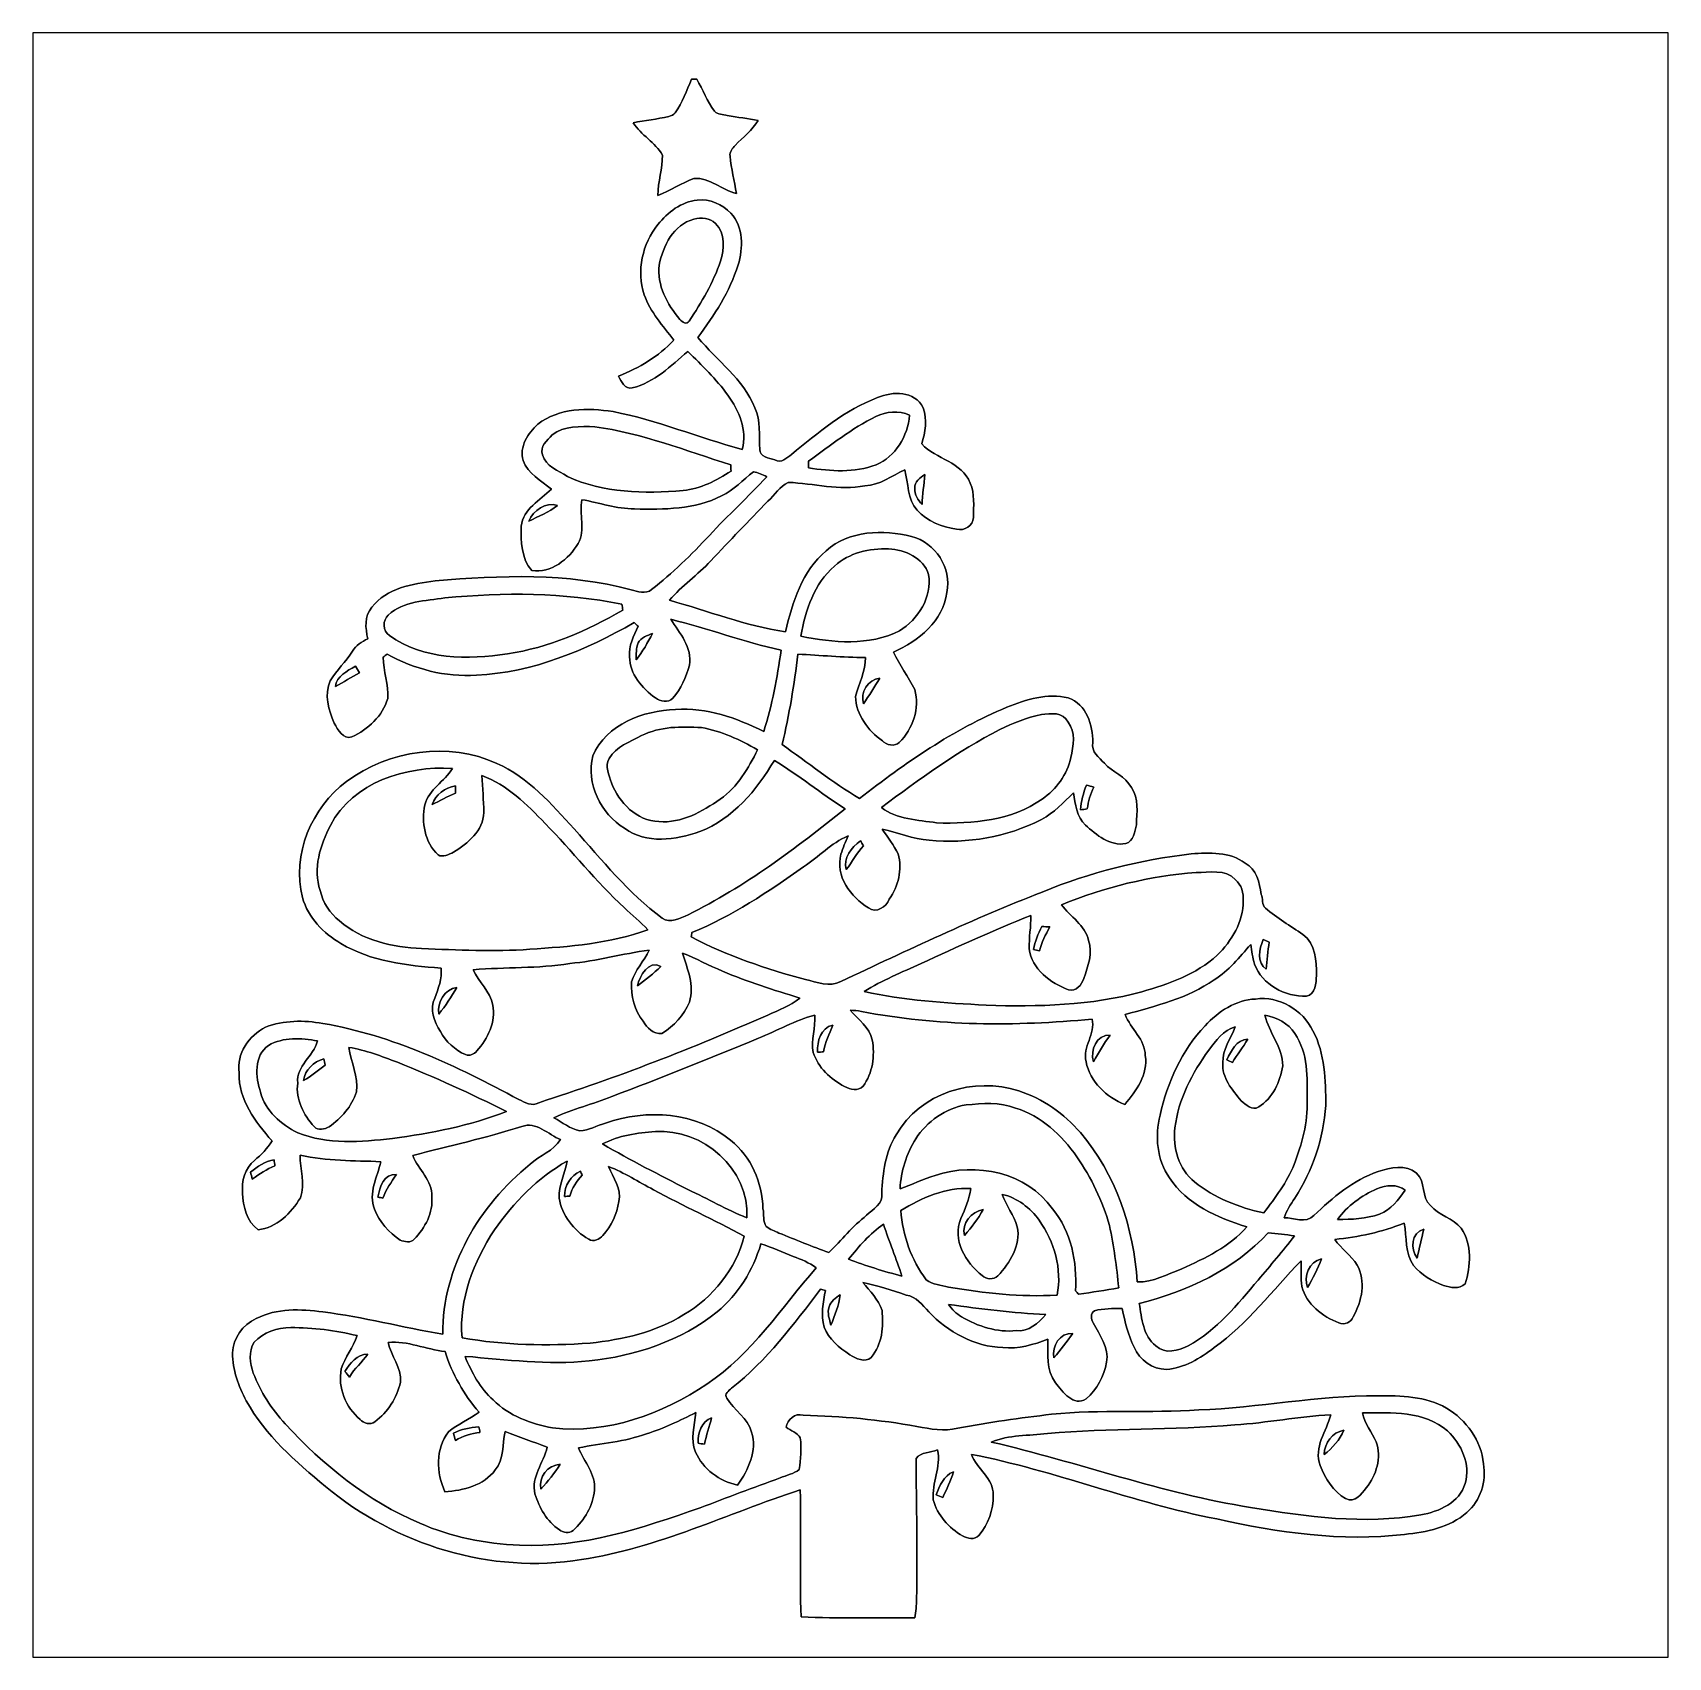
# Model space of a CAD drawing. Header units: centimetres. Extents: x -16.8 to 16.8, y -16.7 to 16.7.
import ezdxf

# ---------------------------------------------------------------- set-up
doc = ezdxf.new("R2010")
doc.units = ezdxf.units.CM
doc.header["$MEASUREMENT"] = 0
doc.layers.add('Layer 1', color=7, linetype='Continuous')

msp = doc.modelspace()

# ---------------------------------------------------------------- linework, layer by layer
at = {"layer": 'Layer 1', "color": 7}
for points, knots in [([(-16.77458, 16.66875), (-16.77458, 16.66875), (16.77458, 16.66875), (16.77458, 16.66875), (16.77458, 16.66875), (16.77458, 16.66875), (16.77458, -16.66875), (16.77458, -16.66875), (16.77458, -16.66875), (16.77458, -16.66875), (-16.77458, -16.66875), (-16.77458, -16.66875), (-16.77458, -16.66875), (-16.77458, -16.66875), (-16.77458, 16.66875), (-16.77458, 16.66875), (-16.77458, 16.66875), (-16.77458, 16.66875), (-16.77458, 16.66875), (-16.77458, 16.66875)], [0, 0, 0, 0, 0.16666667, 0.16666667, 0.16666667, 0.16666667, 0.33333333, 0.33333333, 0.33333333, 0.33333333, 0.5, 0.5, 0.5, 0.5, 0.66666667, 0.66666667, 0.66666667, 0.66666667, 1, 1, 1, 1]), ([(-3.26143, 15.71449), (-3.35809, 15.47777), (-3.45228, 15.23682), (-3.59516, 15.02304), (-3.59516, 15.02304), (-3.6255, 14.98036), (-3.67736, 14.96272), (-3.72569, 14.95107), (-3.72569, 14.95107), (-3.96769, 14.89569), (-4.21464, 14.86676), (-4.45805, 14.81984), (-4.45805, 14.81984), (-4.29578, 14.56443), (-4.0065, 14.41838), (-3.8548, 14.15697), (-3.8548, 14.15697), (-3.85939, 13.87934), (-3.94582, 13.6084), (-3.95323, 13.33041), (-3.95323, 13.33041), (-3.69676, 13.42778), (-3.46604, 13.5823), (-3.21028, 13.68002), (-3.21028, 13.68002), (-2.8896, 13.6966), (-2.64089, 13.44295), (-2.34068, 13.36569), (-2.34068, 13.36569), (-2.37772, 13.62357), (-2.44616, 13.87651), (-2.47156, 14.13545), (-2.47156, 14.13545), (-2.48567, 14.22541), (-2.41688, 14.29491), (-2.36396, 14.35735), (-2.36396, 14.35735), (-2.2038, 14.52527), (-2.01718, 14.67026), (-1.89054, 14.86747), (-1.89054, 14.86747), (-2.10185, 14.90945), (-2.31634, 14.93238), (-2.52871, 14.96766), (-2.52871, 14.96766), (-2.60809, 15.00082), (-2.73156, 14.97753), (-2.79047, 15.05832), (-2.79047, 15.05832), (-2.93441, 15.26469), (-3.03283, 15.49753), (-3.15348, 15.71731), (-3.15348, 15.71731), (-3.18029, 15.7166), (-3.23427, 15.71519), (-3.26143, 15.71449), (-3.26143, 15.71449), (-3.26143, 15.71449), (-3.26143, 15.71449), (-3.26143, 15.71449)], [0, 0, 0, 0, 0.0625, 0.0625, 0.0625, 0.0625, 0.125, 0.125, 0.125, 0.125, 0.1875, 0.1875, 0.1875, 0.1875, 0.25, 0.25, 0.25, 0.25, 0.3125, 0.3125, 0.3125, 0.3125, 0.375, 0.375, 0.375, 0.375, 0.4375, 0.4375, 0.4375, 0.4375, 0.5, 0.5, 0.5, 0.5, 0.5625, 0.5625, 0.5625, 0.5625, 0.625, 0.625, 0.625, 0.625, 0.6875, 0.6875, 0.6875, 0.6875, 0.75, 0.75, 0.75, 0.75, 0.8125, 0.8125, 0.8125, 0.8125, 0.875, 0.875, 0.875, 0.875, 1, 1, 1, 1]), ([(-3.1429, 13.22987), (-3.47204, 13.20447), (-3.75038, 12.98116), (-3.94864, 12.7321), (-3.94864, 12.7321), (-4.27143, 12.3384), (-4.39138, 11.7796), (-4.23157, 11.29277), (-4.23157, 11.29277), (-4.10916, 10.93399), (-3.84387, 10.65812), (-3.62514, 10.3572), (-3.62514, 10.3572), (-3.93665, 10.02242), (-4.33634, 9.79135), (-4.75791, 9.62272), (-4.75791, 9.62272), (-4.70817, 9.51865), (-4.62668, 9.33838), (-4.47604, 9.38107), (-4.47604, 9.38107), (-4.02484, 9.48972), (-3.68053, 9.83368), (-3.33869, 10.12613), (-3.33869, 10.12613), (-3.04729, 9.84426), (-2.75449, 9.56098), (-2.51672, 9.23114), (-2.51672, 9.23114), (-2.28494, 8.91293), (-2.11102, 8.51606), (-2.2225, 8.11812), (-2.2225, 8.11812), (-3.10974, 8.35942), (-3.96522, 8.71537), (-4.86939, 8.89247), (-4.86939, 8.89247), (-5.38762, 8.97678), (-5.97853, 8.97431), (-6.41174, 8.63424), (-6.41174, 8.63424), (-6.61353, 8.45432), (-6.80085, 8.16927), (-6.71724, 7.88917), (-6.71724, 7.88917), (-6.61353, 7.61718), (-6.34894, 7.47642), (-6.13516, 7.3025), (-6.13516, 7.3025), (-6.36305, 7.06826), (-6.72042, 6.90316), (-6.75252, 6.5405), (-6.75252, 6.5405), (-6.76522, 6.23182), (-6.75428, 5.87657), (-6.53627, 5.63245), (-6.53627, 5.63245), (-6.14398, 5.57177), (-5.77709, 5.86387), (-5.58659, 6.18737), (-5.58659, 6.18737), (-5.43207, 6.471), (-5.57142, 6.78709), (-5.50968, 7.08625), (-5.50968, 7.08625), (-5.14914, 7.0231), (-4.79813, 6.89645), (-4.42842, 6.89716), (-4.42842, 6.89716), (-3.82905, 6.87952), (-3.19299, 6.88975), (-2.64407, 7.16245), (-2.64407, 7.16245), (-2.39183, 7.27992), (-2.20909, 7.493), (-1.99178, 7.65881), (-1.99178, 7.65881), (-1.89406, 7.64681), (-1.80516, 7.59989), (-1.71732, 7.55826), (-1.71732, 7.55826), (-2.09832, 7.14481), (-2.51143, 6.7631), (-2.8956, 6.35317), (-2.8956, 6.35317), (-3.26178, 5.95454), (-3.65231, 5.57565), (-4.07917, 5.24298), (-4.07917, 5.24298), (-4.19841, 5.13574), (-4.36598, 5.20665), (-4.49792, 5.23804), (-4.49792, 5.23804), (-5.80743, 5.58941), (-7.1822, 5.53403), (-8.51994, 5.41867), (-8.51994, 5.41867), (-8.98031, 5.36187), (-9.52077, 5.27685), (-9.81745, 4.87856), (-9.81745, 4.87856), (-9.97691, 4.6923), (-9.95116, 4.45029), (-9.9, 4.23263), (-9.9, 4.23263), (-10.02065, 4.16913), (-10.14977, 4.1021), (-10.21786, 3.97722), (-10.21786, 3.97722), (-10.3438, 3.75603), (-10.54347, 3.58951), (-10.67364, 3.3715), (-10.67364, 3.3715), (-10.79782, 3.08645), (-10.70187, 2.76825), (-10.59109, 2.49731), (-10.59109, 2.49731), (-10.51172, 2.37173), (-10.41047, 2.15441), (-10.22597, 2.21827), (-10.22597, 2.21827), (-9.89718, 2.36926), (-9.59944, 2.64936), (-9.4929, 3.00284), (-9.4929, 3.00284), (-9.47385, 3.28965), (-9.57933, 3.56799), (-9.58674, 3.85445), (-9.58674, 3.85445), (-9.55887, 3.87562), (-9.53135, 3.89678), (-9.50348, 3.9176), (-9.50348, 3.9176), (-8.94962, 3.60997), (-8.30968, 3.43853), (-7.67397, 3.4858), (-7.67397, 3.4858), (-6.51828, 3.53519), (-5.42713, 3.99838), (-4.43548, 4.56389), (-4.43548, 4.56389), (-4.41008, 4.53884), (-4.38432, 4.51344), (-4.35857, 4.48769), (-4.35857, 4.48769), (-4.44006, 4.28766), (-4.56283, 4.09046), (-4.53143, 3.86362), (-4.53143, 3.86362), (-4.53672, 3.50661), (-4.26896, 3.21839), (-4.00226, 3.01731), (-4.00226, 3.01731), (-3.90172, 2.94675), (-3.7398, 2.91218), (-3.64772, 3.01237), (-3.64772, 3.01237), (-3.4731, 3.19899), (-3.37432, 3.44734), (-3.302, 3.68864), (-3.302, 3.68864), (-3.24273, 4.05589), (-3.50344, 4.34799), (-3.68794, 4.63268), (-3.68794, 4.63268), (-2.92735, 4.44429), (-2.19004, 4.16878), (-1.42381, 3.99838), (-1.42381, 3.99838), (-1.50036, 3.43464), (-1.60549, 2.87196), (-1.78082, 2.32939), (-1.78082, 2.32939), (-2.34139, 2.60703), (-2.94922, 2.82575), (-3.58634, 2.78342), (-3.58634, 2.78342), (-4.24603, 2.75661), (-5.00698, 2.48073), (-5.28849, 1.83092), (-5.28849, 1.83092), (-5.42431, 1.25906), (-5.12692, 0.64347), (-4.63338, 0.3429), (-4.63338, 0.3429), (-4.18571, 0.01094), (-3.58458, 0.10619), (-3.09351, 0.27481), (-3.09351, 0.27481), (-2.41512, 0.5394), (-1.92123, 1.12219), (-1.5621, 1.73673), (-1.5621, 1.73673), (-1.06186, 1.43192), (-0.60854, 1.05657), (-0.11148, 0.74542), (-0.11148, 0.74542), (-1.12007, -0.06773), (-2.1657, -0.85725), (-3.33304, -1.43016), (-3.33304, -1.43016), (-3.48827, -1.49825), (-3.70099, -1.62207), (-3.8608, -1.49895), (-3.8608, -1.49895), (-4.55859, -0.99236), (-5.09446, -0.30621), (-5.66843, 0.32879), (-5.66843, 0.32879), (-6.13339, 0.84314), (-6.60859, 1.38148), (-7.25276, 1.67393), (-7.25276, 1.67393), (-8.24124, 2.11984), (-9.47244, 1.95298), (-10.33498, 1.30493), (-10.33498, 1.30493), (-11.05147, 0.76764), (-11.46775, -0.1965), (-11.24162, -1.08056), (-11.24162, -1.08056), (-11.12238, -1.4859), (-10.8144, -1.81398), (-10.45175, -2.02036), (-10.45175, -2.02036), (-9.83474, -2.39289), (-9.10202, -2.47121), (-8.39893, -2.52765), (-8.39893, -2.52765), (-8.37424, -2.74285), (-8.45467, -2.94358), (-8.52876, -3.14043), (-8.52876, -3.14043), (-8.64588, -3.37256), (-8.53264, -3.62514), (-8.41128, -3.82693), (-8.41128, -3.82693), (-8.30227, -4.0386), (-8.11318, -4.20546), (-7.89658, -4.30107), (-7.89658, -4.30107), (-7.81191, -4.3434), (-7.72054, -4.28696), (-7.66198, -4.22663), (-7.66198, -4.22663), (-7.43797, -3.97475), (-7.27075, -3.62761), (-7.33919, -3.28401), (-7.33919, -3.28401), (-7.38434, -2.99932), (-7.63129, -2.81693), (-7.73712, -2.56011), (-7.73712, -2.56011), (-7.07778, -2.50261), (-6.41174, -2.54035), (-5.75628, -2.43029), (-5.75628, -2.43029), (-5.20629, -2.38725), (-4.67431, -2.22885), (-4.12926, -2.15653), (-4.12926, -2.15653), (-4.23863, -2.37984), (-4.41889, -2.56893), (-4.48874, -2.81023), (-4.48874, -2.81023), (-4.51168, -3.09386), (-4.43195, -3.39266), (-4.25309, -3.61774), (-4.25309, -3.61774), (-4.17089, -3.74862), (-4.0446, -3.89008), (-3.86891, -3.86468), (-3.86891, -3.86468), (-3.61527, -3.72216), (-3.42159, -3.48615), (-3.30306, -3.22368), (-3.30306, -3.22368), (-3.19229, -2.88325), (-3.35068, -2.54), (-3.44346, -2.21791), (-3.44346, -2.21791), (-3.16477, -2.32728), (-2.90266, -2.47368), (-2.62537, -2.58727), (-2.62537, -2.58727), (-2.11208, -2.81023), (-1.57586, -2.97286), (-1.04246, -3.14043), (-1.04246, -3.14043), (-1.2319, -3.30447), (-1.47426, -3.38314), (-1.69651, -3.49109), (-1.69651, -3.49109), (-3.23109, -4.16701), (-4.79672, -4.77555), (-6.39339, -5.28779), (-6.39339, -5.28779), (-6.53591, -5.37386), (-6.67985, -5.28426), (-6.80649, -5.22217), (-6.80649, -5.22217), (-8.0705, -4.53637), (-9.39447, -3.9056), (-10.82393, -3.66254), (-10.82393, -3.66254), (-11.21304, -3.59057), (-11.62544, -3.59657), (-11.99833, -3.73909), (-11.99833, -3.73909), (-12.34052, -3.90631), (-12.59734, -4.28484), (-12.54231, -4.67501), (-12.54231, -4.67501), (-12.55183, -5.22676), (-12.20999, -5.68184), (-11.86356, -6.07342), (-11.86356, -6.07342), (-11.96128, -6.22653), (-12.08828, -6.35529), (-12.22551, -6.47277), (-12.22551, -6.47277), (-12.4146, -6.63469), (-12.49927, -6.89716), (-12.46823, -7.14234), (-12.46823, -7.14234), (-12.45976, -7.4168), (-12.38568, -7.72336), (-12.15249, -7.89517), (-12.15249, -7.89517), (-11.77219, -7.85283), (-11.46881, -7.55191), (-11.2836, -7.23759), (-11.2836, -7.23759), (-11.17247, -6.95819), (-11.30265, -6.65304), (-11.28783, -6.36235), (-11.28783, -6.36235), (-10.74455, -6.48899), (-10.18575, -6.47382), (-9.63189, -6.49852), (-9.63189, -6.49852), (-9.71091, -6.81496), (-9.89189, -7.14093), (-9.76489, -7.47183), (-9.76489, -7.47183), (-9.66611, -7.73465), (-9.46644, -7.95196), (-9.23678, -8.10824), (-9.23678, -8.10824), (-9.14929, -8.14423), (-9.017, -8.16963), (-8.94821, -8.08955), (-8.94821, -8.08955), (-8.72949, -7.85636), (-8.55239, -7.54521), (-8.58943, -7.2136), (-8.58943, -7.2136), (-8.5725, -6.88022), (-8.86707, -6.66291), (-8.97714, -6.37187), (-8.97714, -6.37187), (-8.23242, -6.17537), (-7.47748, -6.0131), (-6.7437, -5.77638), (-6.7437, -5.77638), (-6.44948, -5.6642), (-6.19972, -5.94395), (-5.94572, -6.04414), (-5.94572, -6.04414), (-6.09565, -6.27556), (-6.37187, -6.37258), (-6.5719, -6.55179), (-6.5719, -6.55179), (-7.61647, -7.39316), (-8.37142, -8.67022), (-8.36507, -10.03688), (-8.36507, -10.03688), (-9.18739, -9.90247), (-9.9949, -9.68304), (-10.82322, -9.58286), (-10.82322, -9.58286), (-11.27866, -9.52112), (-11.76937, -9.50066), (-12.18953, -9.71656), (-12.18953, -9.71656), (-12.46505, -9.83932), (-12.66578, -10.12014), (-12.67495, -10.42423), (-12.67495, -10.42423), (-12.67566, -10.7696), (-12.55571, -11.10403), (-12.39308, -11.40531), (-12.39308, -11.40531), (-12.0015, -12.11368), (-11.38379, -12.65767), (-10.76678, -13.16496), (-10.76678, -13.16496), (-9.33133, -14.36053), (-7.37658, -14.97224), (-5.52027, -14.66109), (-5.52027, -14.66109), (-3.95464, -14.43073), (-2.52377, -13.71847), (-1.03223, -13.23234), (-1.03223, -13.23234), (-1.00718, -14.10123), (-1.0474, -14.97083), (-1.01459, -15.83972), (-1.01459, -15.83972), (-0.23813, -15.87888), (0.5401, -15.84748), (1.31727, -15.86018), (1.31727, -15.86018), (1.34408, -15.73213), (1.35502, -15.59983), (1.35572, -15.47001), (1.35572, -15.47001), (1.37231, -14.50869), (1.3522, -13.54667), (1.34408, -12.58641), (1.34408, -12.58641), (1.44392, -12.45376), (1.64465, -12.4654), (1.78611, -12.41425), (1.78611, -12.41425), (1.86373, -12.76491), (1.66123, -13.08982), (1.69898, -13.43484), (1.69898, -13.43484), (1.77553, -13.75481), (2.02248, -14.01339), (2.29835, -14.17849), (2.29835, -14.17849), (2.39924, -14.23352), (2.5467, -14.26175), (2.63525, -14.17144), (2.63525, -14.17144), (2.82681, -13.94107), (2.93123, -13.63945), (2.92806, -13.34064), (2.92806, -13.34064), (2.93793, -12.98893), (2.58692, -12.80654), (2.47967, -12.50386), (2.47967, -12.50386), (4.18606, -12.83688), (5.80743, -13.50151), (7.51558, -13.83065), (7.51558, -13.83065), (8.77429, -14.10511), (10.07181, -14.30373), (11.36121, -14.14709), (11.36121, -14.14709), (11.81276, -14.09912), (12.28937, -14.00881), (12.64109, -13.69871), (12.64109, -13.69871), (12.92401, -13.45459), (13.04925, -13.06371), (12.98363, -12.69824), (12.98363, -12.69824), (12.94377, -12.21916), (12.62662, -11.79865), (12.22481, -11.55347), (12.22481, -11.55347), (11.7983, -11.31323), (11.28995, -11.29242), (10.81264, -11.30265), (10.81264, -11.30265), (9.5825, -11.29559), (8.37071, -11.54677), (7.14375, -11.59263), (7.14375, -11.59263), (6.13904, -11.66319), (5.12868, -11.57534), (4.12574, -11.68259), (4.12574, -11.68259), (3.48051, -11.75526), (2.83704, -11.84416), (2.19992, -11.9701), (2.19992, -11.9701), (1.92264, -12.04066), (1.63865, -11.97998), (1.36313, -11.93482), (1.36313, -11.93482), (0.59478, -11.78772), (-0.18803, -11.72281), (-0.96908, -11.70199), (-0.96908, -11.70199), (-1.15429, -11.65013), (-1.28129, -11.78807), (-1.32221, -11.94823), (-1.32221, -11.94823), (-1.22555, -12.01984), (-1.09291, -12.05971), (-1.02905, -12.16695), (-1.02905, -12.16695), (-1.00436, -12.38179), (-1.02023, -12.60263), (-1.05022, -12.81606), (-1.05022, -12.81606), (-1.16417, -12.90426), (-1.31233, -12.93001), (-1.44074, -12.98893), (-1.44074, -12.98893), (-1.99143, -13.18436), (-2.53753, -13.3925), (-3.08328, -13.6017), (-3.08328, -13.6017), (-4.27426, -14.01727), (-5.51074, -14.43284), (-6.79027, -14.36582), (-6.79027, -14.36582), (-7.49265, -14.345), (-8.1915, -14.19719), (-8.83603, -13.91638), (-8.83603, -13.91638), (-9.90071, -13.46588), (-10.82005, -12.72575), (-11.59581, -11.87803), (-11.59581, -11.87803), (-11.87379, -11.57393), (-12.10592, -11.22362), (-12.2495, -10.83663), (-12.2495, -10.83663), (-12.31406, -10.63413), (-12.35604, -10.39213), (-12.23328, -10.20339), (-12.23328, -10.20339), (-12.04278, -9.99561), (-11.75738, -9.90424), (-11.48186, -9.90247), (-11.48186, -9.90247), (-11.02289, -9.90388), (-10.56323, -9.95751), (-10.11767, -10.06828), (-10.11767, -10.06828), (-10.2048, -10.30676), (-10.36602, -10.51031), (-10.44469, -10.75267), (-10.44469, -10.75267), (-10.52548, -11.13472), (-10.34944, -11.5383), (-10.06052, -11.78842), (-10.06052, -11.78842), (-9.98643, -11.87027), (-9.8485, -11.90237), (-9.75501, -11.83534), (-9.75501, -11.83534), (-9.4869, -11.64167), (-9.30204, -11.34357), (-9.22973, -11.02254), (-9.22973, -11.02254), (-9.20327, -10.71951), (-9.42658, -10.48773), (-9.48373, -10.20551), (-9.48373, -10.20551), (-9.0865, -10.17164), (-8.70479, -10.34803), (-8.31356, -10.39601), (-8.31356, -10.39601), (-8.17386, -10.85709), (-7.92974, -11.27337), (-7.61929, -11.6399), (-7.61929, -11.6399), (-7.81897, -11.78666), (-8.05427, -11.87909), (-8.24265, -12.04172), (-8.24265, -12.04172), (-8.52241, -12.39167), (-8.49383, -12.88062), (-8.32097, -13.27115), (-8.32097, -13.27115), (-7.94138, -13.24681), (-7.52263, -13.14626), (-7.28557, -12.82312), (-7.28557, -12.82312), (-7.10389, -12.60193), (-7.14234, -12.29995), (-7.0866, -12.03713), (-7.0866, -12.03713), (-6.8012, -12.15284), (-6.50699, -12.24527), (-6.22018, -12.35745), (-6.22018, -12.35745), (-6.29744, -12.67777), (-6.55532, -12.96882), (-6.47277, -13.3156), (-6.47277, -13.3156), (-6.38422, -13.60029), (-6.22723, -13.88463), (-5.97112, -14.05043), (-5.97112, -14.05043), (-5.88998, -14.11076), (-5.77356, -14.1351), (-5.68889, -14.06701), (-5.68889, -14.06701), (-5.45818, -13.85217), (-5.28285, -13.55972), (-5.24969, -13.24187), (-5.24969, -13.24187), (-5.22323, -12.91026), (-5.46382, -12.65555), (-5.58094, -12.36874), (-5.58094, -12.36874), (-5.1121, -12.28654), (-4.63233, -12.24456), (-4.18183, -12.08017), (-4.18183, -12.08017), (-3.83046, -11.97504), (-3.50238, -11.80924), (-3.175, -11.64625), (-3.175, -11.64625), (-3.19969, -11.91648), (-3.29177, -12.19376), (-3.17888, -12.45835), (-3.17888, -12.45835), (-3.02472, -12.80724), (-2.68852, -13.05807), (-2.3174, -13.13356), (-2.3174, -13.13356), (-2.09409, -12.82524), (-1.91029, -12.43295), (-2.02812, -12.04666), (-2.02812, -12.04666), (-2.10326, -11.75667), (-2.39113, -11.6011), (-2.53365, -11.35309), (-2.53365, -11.35309), (-2.60033, -11.26596), (-2.49449, -11.19999), (-2.43875, -11.1446), (-2.43875, -11.1446), (-1.71591, -10.58051), (-1.17052, -9.83403), (-0.61242, -9.11613), (-0.61242, -9.11613), (-0.58808, -9.12213), (-0.5401, -9.13447), (-0.51576, -9.14082), (-0.51576, -9.14082), (-0.56409, -9.38671), (-0.61207, -9.64459), (-0.54293, -9.89189), (-0.54293, -9.89189), (-0.4505, -10.1406), (-0.22754, -10.31311), (-0.01693, -10.45916), (-0.01693, -10.45916), (0.10442, -10.53465), (0.29986, -10.63484), (0.42439, -10.51348), (0.42439, -10.51348), (0.64982, -10.24855), (0.68016, -9.8806), (0.64664, -9.54899), (0.64664, -9.54899), (0.56833, -9.32568), (0.3997, -9.15458), (0.25329, -8.97537), (0.25329, -8.97537), (0.55457, -9.04557), (0.85055, -9.138), (1.14476, -9.23431), (1.14476, -9.23431), (1.34761, -9.26924), (1.47038, -9.44174), (1.60655, -9.57686), (1.60655, -9.57686), (1.99849, -9.99525), (2.54212, -10.2937), (3.12349, -10.31487), (3.12349, -10.31487), (3.44276, -10.34486), (3.75497, -10.25278), (4.04989, -10.14024), (4.04989, -10.14024), (4.05765, -10.44434), (4.00473, -10.7756), (4.20617, -11.03348), (4.20617, -11.03348), (4.34481, -11.21833), (4.57623, -11.53619), (4.83694, -11.36297), (4.83694, -11.36297), (5.05389, -11.17283), (5.20312, -10.89731), (5.25251, -10.61332), (5.25251, -10.61332), (5.30542, -10.31099), (5.11316, -10.05522), (4.97628, -9.80828), (4.97628, -9.80828), (4.92936, -9.73349), (4.91949, -9.60896), (5.00415, -9.55781), (5.00415, -9.55781), (5.18654, -9.50666), (5.38127, -9.51547), (5.5693, -9.51195), (5.5693, -9.51195), (5.63174, -9.78182), (5.69666, -10.05522), (5.81519, -10.30711), (5.81519, -10.30711), (5.93443, -10.56252), (6.18807, -10.76254), (6.47947, -10.75972), (6.47947, -10.75972), (6.84706, -10.73326), (7.17444, -10.53606), (7.45843, -10.31487), (7.45843, -10.31487), (8.14811, -9.82274), (8.66175, -9.13765), (9.24101, -8.52981), (9.24101, -8.52981), (9.2456, -8.7062), (9.23784, -8.88259), (9.25654, -9.05933), (9.25654, -9.05933), (9.35143, -9.42446), (9.67846, -9.67705), (10.01712, -9.80581), (10.01712, -9.80581), (10.13248, -9.85591), (10.26866, -9.79311), (10.31346, -9.68128), (10.31346, -9.68128), (10.4902, -9.36343), (10.57557, -8.95421), (10.3946, -8.61907), (10.3946, -8.61907), (10.26266, -8.42469), (10.07039, -8.28111), (9.9314, -8.09272), (9.9314, -8.09272), (10.42141, -8.05321), (10.89836, -7.93538), (11.35733, -7.76146), (11.35733, -7.76146), (11.41801, -8.05109), (11.36227, -8.376), (11.54994, -8.62824), (11.54994, -8.62824), (11.71011, -8.81803), (11.93306, -8.95244), (12.16519, -9.03852), (12.16519, -9.03852), (12.30559, -9.08403), (12.48939, -9.11719), (12.60757, -9.00748), (12.60757, -9.00748), (12.72328, -8.64164), (12.75362, -8.19467), (12.52396, -7.86553), (12.52396, -7.86553), (12.35922, -7.65669), (12.06712, -7.60412), (11.89778, -7.3981), (11.89778, -7.3981), (11.69917, -7.22559), (11.80677, -6.90704), (11.60815, -6.737), (11.60815, -6.737), (11.39296, -6.5405), (11.07193, -6.62023), (10.82393, -6.69784), (10.82393, -6.69784), (10.31593, -6.88234), (9.88942, -7.22983), (9.50524, -7.6013), (9.50524, -7.6013), (9.34544, -7.77699), (9.0865, -7.64575), (8.89212, -7.64928), (8.89212, -7.64928), (8.94574, -7.50464), (9.03005, -7.37447), (9.11437, -7.24641), (9.11437, -7.24641), (9.48408, -6.67985), (9.70209, -6.01909), (9.74937, -5.34494), (9.74937, -5.34494), (9.74478, -4.82882), (9.73631, -4.28237), (9.48619, -3.81494), (9.48619, -3.81494), (9.27806, -3.38773), (8.78946, -3.08892), (8.30897, -3.16195), (8.30897, -3.16195), (7.90152, -3.17324), (7.54239, -3.4223), (7.27216, -3.70946), (7.27216, -3.70946), (6.79203, -4.21322), (6.50275, -4.86939), (6.34965, -5.54179), (6.34965, -5.54179), (6.24134, -5.97041), (6.28544, -6.4583), (6.54226, -6.82766), (6.54226, -6.82766), (6.89822, -7.37658), (7.52687, -7.64681), (8.12835, -7.8359), (8.12835, -7.8359), (7.78228, -8.24548), (7.27004, -8.47513), (6.7945, -8.70056), (6.7945, -8.70056), (6.49817, -8.81027), (6.20501, -8.97431), (5.88081, -8.96549), (5.88081, -8.96549), (5.80919, -7.85954), (5.44301, -6.75252), (4.71523, -5.90303), (4.71523, -5.90303), (4.38044, -5.51321), (3.94441, -5.19959), (3.45123, -5.04684), (3.45123, -5.04684), (2.54212, -4.74521), (1.41605, -5.08635), (0.93945, -5.94642), (0.93945, -5.94642), (0.7045, -6.29849), (0.66922, -6.73382), (0.63959, -7.14375), (0.63959, -7.14375), (0.68439, -7.36847), (0.45544, -7.46795), (0.32985, -7.59777), (0.32985, -7.59777), (0.04516, -7.82426), (-0.18591, -8.10648), (-0.44168, -8.3633), (-0.44168, -8.3633), (-0.78881, -8.24301), (-1.12677, -8.09837), (-1.46791, -7.96219), (-1.46791, -7.96219), (-1.55681, -7.92409), (-1.651, -7.89058), (-1.72649, -7.82814), (-1.72649, -7.82814), (-1.80799, -7.7276), (-1.7653, -7.5752), (-1.79529, -7.46266), (-1.79529, -7.46266), (-1.81046, -6.92926), (-2.03482, -6.39269), (-2.45992, -6.05825), (-2.45992, -6.05825), (-3.16653, -5.47158), (-4.17936, -5.41302), (-5.02356, -5.70618), (-5.02356, -5.70618), (-5.20171, -5.75522), (-5.36716, -5.85787), (-5.55484, -5.86599), (-5.55484, -5.86599), (-5.74957, -5.82119), (-5.91432, -5.69701), (-6.08259, -5.59611), (-6.08259, -5.59611), (-5.69913, -5.41761), (-5.28391, -5.31848), (-4.89268, -5.15832), (-4.89268, -5.15832), (-3.88408, -4.78049), (-2.88396, -4.37903), (-1.88948, -3.96522), (-1.88948, -3.96522), (-1.50283, -3.80788), (-1.13524, -3.59869), (-0.7299, -3.49038), (-0.7299, -3.49038), (-0.71155, -3.74721), (-0.82338, -3.99909), (-0.76376, -4.25521), (-0.76376, -4.25521), (-0.66393, -4.56882), (-0.41134, -4.81083), (-0.12065, -4.953), (-0.12065, -4.953), (-0.00741, -5.01509), (0.15699, -5.06095), (0.25647, -4.94877), (0.25647, -4.94877), (0.45755, -4.68312), (0.50271, -4.32259), (0.44767, -4.00085), (0.44767, -4.00085), (0.39229, -3.73733), (0.15875, -3.58458), (-0.00564, -3.39266), (-0.00564, -3.39266), (0.07091, -3.39478), (0.14746, -3.40078), (0.22296, -3.41383), (0.22296, -3.41383), (1.77976, -3.72251), (3.38138, -3.71969), (4.95617, -3.57258), (4.95617, -3.57258), (5.03026, -3.87668), (4.75544, -4.1402), (4.83235, -4.44747), (4.83235, -4.44747), (4.91384, -4.85563), (5.24792, -5.17596), (5.62716, -5.32518), (5.62716, -5.32518), (5.85505, -5.04331), (6.11082, -4.71029), (6.04732, -4.32188), (6.04732, -4.32188), (6.04449, -3.99203), (5.74922, -3.76943), (5.63139, -3.48121), (5.63139, -3.48121), (6.25757, -3.29706), (6.91868, -3.15348), (7.45807, -2.76472), (7.45807, -2.76472), (7.76287, -2.58445), (7.97877, -2.30223), (8.20879, -2.04153), (8.20879, -2.04153), (8.23383, -2.17488), (8.24442, -2.3114), (8.28534, -2.44193), (8.28534, -2.44193), (8.44515, -2.86703), (8.91364, -3.11467), (9.35355, -3.10444), (9.35355, -3.10444), (9.54052, -3.06776), (9.5504, -2.82504), (9.55816, -2.67794), (9.55816, -2.67794), (9.56204, -2.38231), (9.54158, -2.02706), (9.28052, -1.83515), (9.28052, -1.83515), (9.02017, -1.66017), (8.74995, -1.49895), (8.50935, -1.29611), (8.50935, -1.29611), (8.42751, -1.23225), (8.47125, -1.08726), (8.42433, -1.01353), (8.42433, -1.01353), (8.3887, -0.7747), (8.33014, -0.49459), (8.09413, -0.37394), (8.09413, -0.37394), (7.78334, -0.1337), (7.35965, -0.15875), (6.991, -0.18098), (6.991, -0.18098), (5.94254, -0.30621), (4.90784, -0.56162), (3.931, -0.9652), (3.931, -0.9652), (2.52836, -1.51377), (1.16558, -2.15829), (-0.19579, -2.80106), (-0.19579, -2.80106), (-0.42757, -2.92382), (-0.69144, -2.80988), (-0.92569, -2.76331), (-0.92569, -2.76331), (-1.72932, -2.54494), (-2.52589, -2.27506), (-3.26496, -1.88736), (-3.26496, -1.88736), (-3.26284, -1.86443), (-3.25826, -1.81857), (-3.25579, -1.79564), (-3.25579, -1.79564), (-2.42888, -1.46438), (-1.68698, -0.95885), (-0.96238, -0.44873), (-0.96238, -0.44873), (-0.65546, -0.24306), (-0.39405, 0.03775), (-0.05115, 0.18521), (-0.05115, 0.18521), (-0.09666, 0.06068), (-0.16016, -0.05786), (-0.19509, -0.18627), (-0.19509, -0.18627), (-0.32138, -0.63112), (0.00494, -1.07209), (0.37042, -1.28834), (0.37042, -1.28834), (0.52776, -1.41146), (0.73201, -1.27176), (0.79516, -1.11301), (0.79516, -1.11301), (0.97861, -0.8442), (1.06821, -0.50588), (0.97755, -0.1845), (0.97755, -0.1845), (0.89112, -0.00035), (0.75953, 0.15628), (0.65229, 0.32738), (0.65229, 0.32738), (0.9712, 0.24765), (1.28023, 0.12312), (1.61114, 0.09666), (1.61114, 0.09666), (2.39748, 0.02328), (3.2131, 0.15769), (3.91654, 0.52423), (3.91654, 0.52423), (4.17407, 0.65476), (4.36774, 0.87559), (4.57306, 1.07315), (4.57306, 1.07315), (4.61257, 0.83961), (4.63444, 0.58173), (4.81965, 0.40993), (4.81965, 0.40993), (5.04084, 0.20638), (5.32447, -0.02893), (5.64868, 0.02858), (5.64868, 0.02858), (5.80919, 0.07726), (5.83424, 0.28011), (5.86352, 0.41593), (5.86352, 0.41593), (5.87551, 0.66957), (5.91679, 0.95603), (5.76333, 1.17863), (5.76333, 1.17863), (5.64021, 1.40758), (5.37669, 1.49401), (5.207, 1.67852), (5.207, 1.67852), (5.09693, 1.79881), (4.93712, 1.90959), (4.96958, 2.10009), (4.96958, 2.10009), (4.97593, 2.46204), (4.84046, 2.88784), (4.46476, 3.01766), (4.46476, 3.01766), (4.03931, 3.12244), (3.6008, 2.98838), (3.20534, 2.82681), (3.20534, 2.82681), (2.10714, 2.36714), (1.11866, 1.68593), (0.18627, 0.95391), (0.18627, 0.95391), (-0.36971, 1.28482), (-0.87489, 1.69192), (-1.40441, 2.06163), (-1.40441, 2.06163), (-1.25307, 2.67229), (-1.15429, 3.29318), (-1.0795, 3.91724), (-1.0795, 3.91724), (-0.61807, 3.88726), (-0.15734, 3.8541), (0.30551, 3.84669), (0.30551, 3.84669), (0.31044, 3.56235), (0.1718, 3.31329), (0.10478, 3.04624), (0.10478, 3.04624), (0.11042, 2.67229), (0.36407, 2.3495), (0.65299, 2.13572), (0.65299, 2.13572), (0.73237, 2.05458), (0.91264, 2.01013), (0.99942, 2.10644), (0.99942, 2.10644), (1.27847, 2.37913), (1.42769, 2.80635), (1.31798, 3.18841), (1.31798, 3.18841), (1.18886, 3.45369), (1.00295, 3.68864), (0.88371, 3.95993), (0.88371, 3.95993), (1.39206, 4.18924), (1.90535, 4.59387), (1.97661, 5.18266), (1.97661, 5.18266), (2.07892, 5.68501), (1.74131, 6.20219), (1.25166, 6.33166), (1.25166, 6.33166), (0.67028, 6.4703), (-0.03069, 6.46254), (-0.49953, 6.03709), (-0.49953, 6.03709), (-0.99342, 5.62257), (-1.19098, 4.98157), (-1.33456, 4.37762), (-1.33456, 4.37762), (-2.15124, 4.49368), (-2.921, 4.80519), (-3.71369, 5.02073), (-3.71369, 5.02073), (-3.4611, 5.31989), (-3.13126, 5.54179), (-2.86703, 5.83036), (-2.86703, 5.83036), (-2.47968, 6.2424), (-2.08598, 6.64845), (-1.69439, 7.05697), (-1.69439, 7.05697), (-1.55716, 7.18538), (-1.44709, 7.35506), (-1.27529, 7.44114), (-1.27529, 7.44114), (-0.75248, 7.41997), (-0.23001, 7.26687), (0.29422, 7.37059), (0.29422, 7.37059), (0.60607, 7.37694), (0.84384, 7.58049), (1.11513, 7.69902), (1.11513, 7.69902), (1.18569, 7.41856), (1.16558, 7.10142), (1.36772, 6.8707), (1.36772, 6.8707), (1.57374, 6.64316), (1.87572, 6.52427), (2.17417, 6.48194), (2.17417, 6.48194), (2.33751, 6.43114), (2.51143, 6.55567), (2.52271, 6.71971), (2.52271, 6.71971), (2.52201, 6.9536), (2.55341, 7.2076), (2.45498, 7.42703), (2.45498, 7.42703), (2.28529, 7.85989), (1.75895, 7.91669), (1.46156, 8.2296), (1.46156, 8.2296), (1.53141, 8.4649), (1.58291, 8.73442), (1.48837, 8.96761), (1.48837, 8.96761), (1.31904, 9.32991), (0.8636, 9.31122), (0.5521, 9.17998), (0.5521, 9.17998), (-0.11218, 8.92845), (-0.6664, 8.46208), (-1.20862, 8.01582), (-1.20862, 8.01582), (-1.3081, 7.9435), (-1.41288, 7.82849), (-1.55469, 7.90116), (-1.55469, 7.90116), (-1.66934, 7.93821), (-1.86831, 7.96749), (-1.86126, 8.11847), (-1.86126, 8.11847), (-1.87113, 8.40564), (-1.84362, 8.70373), (-1.96039, 8.97361), (-1.96039, 8.97361), (-2.2038, 9.56063), (-2.73191, 9.94234), (-3.13161, 10.41365), (-3.13161, 10.41365), (-2.79329, 10.86979), (-2.47615, 11.35592), (-2.30576, 11.90237), (-2.30576, 11.90237), (-2.19886, 12.25127), (-2.19146, 12.67954), (-2.45181, 12.96423), (-2.45181, 12.96423), (-2.6349, 13.13744), (-2.88184, 13.27609), (-3.1429, 13.22987)], [0, 0, 0, 0, 0.00334448, 0.00334448, 0.00334448, 0.00334448, 0.00668896, 0.00668896, 0.00668896, 0.00668896, 0.01003344, 0.01003344, 0.01003344, 0.01003344, 0.01337793, 0.01337793, 0.01337793, 0.01337793, 0.01672241, 0.01672241, 0.01672241, 0.01672241, 0.02006689, 0.02006689, 0.02006689, 0.02006689, 0.02341137, 0.02341137, 0.02341137, 0.02341137, 0.02675585, 0.02675585, 0.02675585, 0.02675585, 0.03010033, 0.03010033, 0.03010033, 0.03010033, 0.03344482, 0.03344482, 0.03344482, 0.03344482, 0.0367893, 0.0367893, 0.0367893, 0.0367893, 0.04013378, 0.04013378, 0.04013378, 0.04013378, 0.04347826, 0.04347826, 0.04347826, 0.04347826, 0.04682274, 0.04682274, 0.04682274, 0.04682274, 0.05016722, 0.05016722, 0.05016722, 0.05016722, 0.05351171, 0.05351171, 0.05351171, 0.05351171, 0.05685619, 0.05685619, 0.05685619, 0.05685619, 0.06020067, 0.06020067, 0.06020067, 0.06020067, 0.06354515, 0.06354515, 0.06354515, 0.06354515, 0.06688963, 0.06688963, 0.06688963, 0.06688963, 0.07023411, 0.07023411, 0.07023411, 0.07023411, 0.0735786, 0.0735786, 0.0735786, 0.0735786, 0.07692308, 0.07692308, 0.07692308, 0.07692308, 0.08026756, 0.08026756, 0.08026756, 0.08026756, 0.08361204, 0.08361204, 0.08361204, 0.08361204, 0.08695652, 0.08695652, 0.08695652, 0.08695652, 0.090301, 0.090301, 0.090301, 0.090301, 0.09364548, 0.09364548, 0.09364548, 0.09364548, 0.09698997, 0.09698997, 0.09698997, 0.09698997, 0.10033445, 0.10033445, 0.10033445, 0.10033445, 0.10367893, 0.10367893, 0.10367893, 0.10367893, 0.10702341, 0.10702341, 0.10702341, 0.10702341, 0.11036789, 0.11036789, 0.11036789, 0.11036789, 0.11371237, 0.11371237, 0.11371237, 0.11371237, 0.11705686, 0.11705686, 0.11705686, 0.11705686, 0.12040134, 0.12040134, 0.12040134, 0.12040134, 0.12374582, 0.12374582, 0.12374582, 0.12374582, 0.1270903, 0.1270903, 0.1270903, 0.1270903, 0.13043478, 0.13043478, 0.13043478, 0.13043478, 0.13377926, 0.13377926, 0.13377926, 0.13377926, 0.13712375, 0.13712375, 0.13712375, 0.13712375, 0.14046823, 0.14046823, 0.14046823, 0.14046823, 0.14381271, 0.14381271, 0.14381271, 0.14381271, 0.14715719, 0.14715719, 0.14715719, 0.14715719, 0.15050167, 0.15050167, 0.15050167, 0.15050167, 0.15384615, 0.15384615, 0.15384615, 0.15384615, 0.15719064, 0.15719064, 0.15719064, 0.15719064, 0.16053512, 0.16053512, 0.16053512, 0.16053512, 0.1638796, 0.1638796, 0.1638796, 0.1638796, 0.16722408, 0.16722408, 0.16722408, 0.16722408, 0.17056856, 0.17056856, 0.17056856, 0.17056856, 0.17391304, 0.17391304, 0.17391304, 0.17391304, 0.17725753, 0.17725753, 0.17725753, 0.17725753, 0.18060201, 0.18060201, 0.18060201, 0.18060201, 0.18394649, 0.18394649, 0.18394649, 0.18394649, 0.18729097, 0.18729097, 0.18729097, 0.18729097, 0.19063545, 0.19063545, 0.19063545, 0.19063545, 0.19397993, 0.19397993, 0.19397993, 0.19397993, 0.19732441, 0.19732441, 0.19732441, 0.19732441, 0.2006689, 0.2006689, 0.2006689, 0.2006689, 0.20401338, 0.20401338, 0.20401338, 0.20401338, 0.20735786, 0.20735786, 0.20735786, 0.20735786, 0.21070234, 0.21070234, 0.21070234, 0.21070234, 0.21404682, 0.21404682, 0.21404682, 0.21404682, 0.2173913, 0.2173913, 0.2173913, 0.2173913, 0.22073579, 0.22073579, 0.22073579, 0.22073579, 0.22408027, 0.22408027, 0.22408027, 0.22408027, 0.22742475, 0.22742475, 0.22742475, 0.22742475, 0.23076923, 0.23076923, 0.23076923, 0.23076923, 0.23411371, 0.23411371, 0.23411371, 0.23411371, 0.23745819, 0.23745819, 0.23745819, 0.23745819, 0.24080268, 0.24080268, 0.24080268, 0.24080268, 0.24414716, 0.24414716, 0.24414716, 0.24414716, 0.24749164, 0.24749164, 0.24749164, 0.24749164, 0.25083612, 0.25083612, 0.25083612, 0.25083612, 0.2541806, 0.2541806, 0.2541806, 0.2541806, 0.25752508, 0.25752508, 0.25752508, 0.25752508, 0.26086957, 0.26086957, 0.26086957, 0.26086957, 0.26421405, 0.26421405, 0.26421405, 0.26421405, 0.26755853, 0.26755853, 0.26755853, 0.26755853, 0.27090301, 0.27090301, 0.27090301, 0.27090301, 0.27424749, 0.27424749, 0.27424749, 0.27424749, 0.27759197, 0.27759197, 0.27759197, 0.27759197, 0.28093645, 0.28093645, 0.28093645, 0.28093645, 0.28428094, 0.28428094, 0.28428094, 0.28428094, 0.28762542, 0.28762542, 0.28762542, 0.28762542, 0.2909699, 0.2909699, 0.2909699, 0.2909699, 0.29431438, 0.29431438, 0.29431438, 0.29431438, 0.29765886, 0.29765886, 0.29765886, 0.29765886, 0.30100334, 0.30100334, 0.30100334, 0.30100334, 0.30434783, 0.30434783, 0.30434783, 0.30434783, 0.30769231, 0.30769231, 0.30769231, 0.30769231, 0.31103679, 0.31103679, 0.31103679, 0.31103679, 0.31438127, 0.31438127, 0.31438127, 0.31438127, 0.31772575, 0.31772575, 0.31772575, 0.31772575, 0.32107023, 0.32107023, 0.32107023, 0.32107023, 0.32441472, 0.32441472, 0.32441472, 0.32441472, 0.3277592, 0.3277592, 0.3277592, 0.3277592, 0.33110368, 0.33110368, 0.33110368, 0.33110368, 0.33444816, 0.33444816, 0.33444816, 0.33444816, 0.33779264, 0.33779264, 0.33779264, 0.33779264, 0.34113712, 0.34113712, 0.34113712, 0.34113712, 0.34448161, 0.34448161, 0.34448161, 0.34448161, 0.34782609, 0.34782609, 0.34782609, 0.34782609, 0.35117057, 0.35117057, 0.35117057, 0.35117057, 0.35451505, 0.35451505, 0.35451505, 0.35451505, 0.35785953, 0.35785953, 0.35785953, 0.35785953, 0.36120401, 0.36120401, 0.36120401, 0.36120401, 0.36454849, 0.36454849, 0.36454849, 0.36454849, 0.36789298, 0.36789298, 0.36789298, 0.36789298, 0.37123746, 0.37123746, 0.37123746, 0.37123746, 0.37458194, 0.37458194, 0.37458194, 0.37458194, 0.37792642, 0.37792642, 0.37792642, 0.37792642, 0.3812709, 0.3812709, 0.3812709, 0.3812709, 0.38461538, 0.38461538, 0.38461538, 0.38461538, 0.38795987, 0.38795987, 0.38795987, 0.38795987, 0.39130435, 0.39130435, 0.39130435, 0.39130435, 0.39464883, 0.39464883, 0.39464883, 0.39464883, 0.39799331, 0.39799331, 0.39799331, 0.39799331, 0.40133779, 0.40133779, 0.40133779, 0.40133779, 0.40468227, 0.40468227, 0.40468227, 0.40468227, 0.40802676, 0.40802676, 0.40802676, 0.40802676, 0.41137124, 0.41137124, 0.41137124, 0.41137124, 0.41471572, 0.41471572, 0.41471572, 0.41471572, 0.4180602, 0.4180602, 0.4180602, 0.4180602, 0.42140468, 0.42140468, 0.42140468, 0.42140468, 0.42474916, 0.42474916, 0.42474916, 0.42474916, 0.42809365, 0.42809365, 0.42809365, 0.42809365, 0.43143813, 0.43143813, 0.43143813, 0.43143813, 0.43478261, 0.43478261, 0.43478261, 0.43478261, 0.43812709, 0.43812709, 0.43812709, 0.43812709, 0.44147157, 0.44147157, 0.44147157, 0.44147157, 0.44481605, 0.44481605, 0.44481605, 0.44481605, 0.44816054, 0.44816054, 0.44816054, 0.44816054, 0.45150502, 0.45150502, 0.45150502, 0.45150502, 0.4548495, 0.4548495, 0.4548495, 0.4548495, 0.45819398, 0.45819398, 0.45819398, 0.45819398, 0.46153846, 0.46153846, 0.46153846, 0.46153846, 0.46488294, 0.46488294, 0.46488294, 0.46488294, 0.46822742, 0.46822742, 0.46822742, 0.46822742, 0.47157191, 0.47157191, 0.47157191, 0.47157191, 0.47491639, 0.47491639, 0.47491639, 0.47491639, 0.47826087, 0.47826087, 0.47826087, 0.47826087, 0.48160535, 0.48160535, 0.48160535, 0.48160535, 0.48494983, 0.48494983, 0.48494983, 0.48494983, 0.48829431, 0.48829431, 0.48829431, 0.48829431, 0.4916388, 0.4916388, 0.4916388, 0.4916388, 0.49498328, 0.49498328, 0.49498328, 0.49498328, 0.49832776, 0.49832776, 0.49832776, 0.49832776, 0.50167224, 0.50167224, 0.50167224, 0.50167224, 0.50501672, 0.50501672, 0.50501672, 0.50501672, 0.5083612, 0.5083612, 0.5083612, 0.5083612, 0.51170569, 0.51170569, 0.51170569, 0.51170569, 0.51505017, 0.51505017, 0.51505017, 0.51505017, 0.51839465, 0.51839465, 0.51839465, 0.51839465, 0.52173913, 0.52173913, 0.52173913, 0.52173913, 0.52508361, 0.52508361, 0.52508361, 0.52508361, 0.52842809, 0.52842809, 0.52842809, 0.52842809, 0.53177258, 0.53177258, 0.53177258, 0.53177258, 0.53511706, 0.53511706, 0.53511706, 0.53511706, 0.53846154, 0.53846154, 0.53846154, 0.53846154, 0.54180602, 0.54180602, 0.54180602, 0.54180602, 0.5451505, 0.5451505, 0.5451505, 0.5451505, 0.54849498, 0.54849498, 0.54849498, 0.54849498, 0.55183946, 0.55183946, 0.55183946, 0.55183946, 0.55518395, 0.55518395, 0.55518395, 0.55518395, 0.55852843, 0.55852843, 0.55852843, 0.55852843, 0.56187291, 0.56187291, 0.56187291, 0.56187291, 0.56521739, 0.56521739, 0.56521739, 0.56521739, 0.56856187, 0.56856187, 0.56856187, 0.56856187, 0.57190635, 0.57190635, 0.57190635, 0.57190635, 0.57525084, 0.57525084, 0.57525084, 0.57525084, 0.57859532, 0.57859532, 0.57859532, 0.57859532, 0.5819398, 0.5819398, 0.5819398, 0.5819398, 0.58528428, 0.58528428, 0.58528428, 0.58528428, 0.58862876, 0.58862876, 0.58862876, 0.58862876, 0.59197324, 0.59197324, 0.59197324, 0.59197324, 0.59531773, 0.59531773, 0.59531773, 0.59531773, 0.59866221, 0.59866221, 0.59866221, 0.59866221, 0.60200669, 0.60200669, 0.60200669, 0.60200669, 0.60535117, 0.60535117, 0.60535117, 0.60535117, 0.60869565, 0.60869565, 0.60869565, 0.60869565, 0.61204013, 0.61204013, 0.61204013, 0.61204013, 0.61538462, 0.61538462, 0.61538462, 0.61538462, 0.6187291, 0.6187291, 0.6187291, 0.6187291, 0.62207358, 0.62207358, 0.62207358, 0.62207358, 0.62541806, 0.62541806, 0.62541806, 0.62541806, 0.62876254, 0.62876254, 0.62876254, 0.62876254, 0.63210702, 0.63210702, 0.63210702, 0.63210702, 0.63545151, 0.63545151, 0.63545151, 0.63545151, 0.63879599, 0.63879599, 0.63879599, 0.63879599, 0.64214047, 0.64214047, 0.64214047, 0.64214047, 0.64548495, 0.64548495, 0.64548495, 0.64548495, 0.64882943, 0.64882943, 0.64882943, 0.64882943, 0.65217391, 0.65217391, 0.65217391, 0.65217391, 0.65551839, 0.65551839, 0.65551839, 0.65551839, 0.65886288, 0.65886288, 0.65886288, 0.65886288, 0.66220736, 0.66220736, 0.66220736, 0.66220736, 0.66555184, 0.66555184, 0.66555184, 0.66555184, 0.66889632, 0.66889632, 0.66889632, 0.66889632, 0.6722408, 0.6722408, 0.6722408, 0.6722408, 0.67558528, 0.67558528, 0.67558528, 0.67558528, 0.67892977, 0.67892977, 0.67892977, 0.67892977, 0.68227425, 0.68227425, 0.68227425, 0.68227425, 0.68561873, 0.68561873, 0.68561873, 0.68561873, 0.68896321, 0.68896321, 0.68896321, 0.68896321, 0.69230769, 0.69230769, 0.69230769, 0.69230769, 0.69565217, 0.69565217, 0.69565217, 0.69565217, 0.69899666, 0.69899666, 0.69899666, 0.69899666, 0.70234114, 0.70234114, 0.70234114, 0.70234114, 0.70568562, 0.70568562, 0.70568562, 0.70568562, 0.7090301, 0.7090301, 0.7090301, 0.7090301, 0.71237458, 0.71237458, 0.71237458, 0.71237458, 0.71571906, 0.71571906, 0.71571906, 0.71571906, 0.71906355, 0.71906355, 0.71906355, 0.71906355, 0.72240803, 0.72240803, 0.72240803, 0.72240803, 0.72575251, 0.72575251, 0.72575251, 0.72575251, 0.72909699, 0.72909699, 0.72909699, 0.72909699, 0.73244147, 0.73244147, 0.73244147, 0.73244147, 0.73578595, 0.73578595, 0.73578595, 0.73578595, 0.73913043, 0.73913043, 0.73913043, 0.73913043, 0.74247492, 0.74247492, 0.74247492, 0.74247492, 0.7458194, 0.7458194, 0.7458194, 0.7458194, 0.74916388, 0.74916388, 0.74916388, 0.74916388, 0.75250836, 0.75250836, 0.75250836, 0.75250836, 0.75585284, 0.75585284, 0.75585284, 0.75585284, 0.75919732, 0.75919732, 0.75919732, 0.75919732, 0.76254181, 0.76254181, 0.76254181, 0.76254181, 0.76588629, 0.76588629, 0.76588629, 0.76588629, 0.76923077, 0.76923077, 0.76923077, 0.76923077, 0.77257525, 0.77257525, 0.77257525, 0.77257525, 0.77591973, 0.77591973, 0.77591973, 0.77591973, 0.77926421, 0.77926421, 0.77926421, 0.77926421, 0.7826087, 0.7826087, 0.7826087, 0.7826087, 0.78595318, 0.78595318, 0.78595318, 0.78595318, 0.78929766, 0.78929766, 0.78929766, 0.78929766, 0.79264214, 0.79264214, 0.79264214, 0.79264214, 0.79598662, 0.79598662, 0.79598662, 0.79598662, 0.7993311, 0.7993311, 0.7993311, 0.7993311, 0.80267559, 0.80267559, 0.80267559, 0.80267559, 0.80602007, 0.80602007, 0.80602007, 0.80602007, 0.80936455, 0.80936455, 0.80936455, 0.80936455, 0.81270903, 0.81270903, 0.81270903, 0.81270903, 0.81605351, 0.81605351, 0.81605351, 0.81605351, 0.81939799, 0.81939799, 0.81939799, 0.81939799, 0.82274247, 0.82274247, 0.82274247, 0.82274247, 0.82608696, 0.82608696, 0.82608696, 0.82608696, 0.82943144, 0.82943144, 0.82943144, 0.82943144, 0.83277592, 0.83277592, 0.83277592, 0.83277592, 0.8361204, 0.8361204, 0.8361204, 0.8361204, 0.83946488, 0.83946488, 0.83946488, 0.83946488, 0.84280936, 0.84280936, 0.84280936, 0.84280936, 0.84615385, 0.84615385, 0.84615385, 0.84615385, 0.84949833, 0.84949833, 0.84949833, 0.84949833, 0.85284281, 0.85284281, 0.85284281, 0.85284281, 0.85618729, 0.85618729, 0.85618729, 0.85618729, 0.85953177, 0.85953177, 0.85953177, 0.85953177, 0.86287625, 0.86287625, 0.86287625, 0.86287625, 0.86622074, 0.86622074, 0.86622074, 0.86622074, 0.86956522, 0.86956522, 0.86956522, 0.86956522, 0.8729097, 0.8729097, 0.8729097, 0.8729097, 0.87625418, 0.87625418, 0.87625418, 0.87625418, 0.87959866, 0.87959866, 0.87959866, 0.87959866, 0.88294314, 0.88294314, 0.88294314, 0.88294314, 0.88628763, 0.88628763, 0.88628763, 0.88628763, 0.88963211, 0.88963211, 0.88963211, 0.88963211, 0.89297659, 0.89297659, 0.89297659, 0.89297659, 0.89632107, 0.89632107, 0.89632107, 0.89632107, 0.89966555, 0.89966555, 0.89966555, 0.89966555, 0.90301003, 0.90301003, 0.90301003, 0.90301003, 0.90635452, 0.90635452, 0.90635452, 0.90635452, 0.909699, 0.909699, 0.909699, 0.909699, 0.91304348, 0.91304348, 0.91304348, 0.91304348, 0.91638796, 0.91638796, 0.91638796, 0.91638796, 0.91973244, 0.91973244, 0.91973244, 0.91973244, 0.92307692, 0.92307692, 0.92307692, 0.92307692, 0.9264214, 0.9264214, 0.9264214, 0.9264214, 0.92976589, 0.92976589, 0.92976589, 0.92976589, 0.93311037, 0.93311037, 0.93311037, 0.93311037, 0.93645485, 0.93645485, 0.93645485, 0.93645485, 0.93979933, 0.93979933, 0.93979933, 0.93979933, 0.94314381, 0.94314381, 0.94314381, 0.94314381, 0.94648829, 0.94648829, 0.94648829, 0.94648829, 0.94983278, 0.94983278, 0.94983278, 0.94983278, 0.95317726, 0.95317726, 0.95317726, 0.95317726, 0.95652174, 0.95652174, 0.95652174, 0.95652174, 0.95986622, 0.95986622, 0.95986622, 0.95986622, 0.9632107, 0.9632107, 0.9632107, 0.9632107, 0.96655518, 0.96655518, 0.96655518, 0.96655518, 0.96989967, 0.96989967, 0.96989967, 0.96989967, 0.97324415, 0.97324415, 0.97324415, 0.97324415, 0.97658863, 0.97658863, 0.97658863, 0.97658863, 0.97993311, 0.97993311, 0.97993311, 0.97993311, 0.98327759, 0.98327759, 0.98327759, 0.98327759, 0.98662207, 0.98662207, 0.98662207, 0.98662207, 0.98996656, 0.98996656, 0.98996656, 0.98996656, 0.99331104, 0.99331104, 0.99331104, 0.99331104, 1, 1, 1, 1]), ([(-3.21275, 12.84182), (-3.06317, 12.88062), (-2.88149, 12.87251), (-2.76931, 12.75292), (-2.76931, 12.75292), (-2.56328, 12.55642), (-2.58833, 12.22975), (-2.66524, 11.98033), (-2.66524, 11.98033), (-2.81623, 11.54148), (-3.05329, 11.13578), (-3.31153, 10.75267), (-3.31153, 10.75267), (-3.35421, 10.66447), (-3.45758, 10.73432), (-3.50061, 10.78618), (-3.50061, 10.78618), (-3.76096, 11.09345), (-3.97193, 11.48539), (-3.92642, 11.90131), (-3.92642, 11.90131), (-3.8421, 12.28972), (-3.63326, 12.73387), (-3.21275, 12.84182)], [0, 0, 0, 0, 0.14285714, 0.14285714, 0.14285714, 0.14285714, 0.28571429, 0.28571429, 0.28571429, 0.28571429, 0.42857143, 0.42857143, 0.42857143, 0.42857143, 0.57142857, 0.57142857, 0.57142857, 0.57142857, 0.71428571, 0.71428571, 0.71428571, 0.71428571, 1, 1, 1, 1]), ([(0.52282, 8.79122), (0.73343, 8.90305), (0.99307, 8.9214), (1.21073, 8.81803), (1.21073, 8.81803), (1.17792, 8.39223), (0.92604, 7.96925), (0.52388, 7.80097), (0.52388, 7.80097), (0.08008, 7.63305), (-0.40499, 7.66762), (-0.86431, 7.7403), (-0.86431, 7.7403), (-0.86325, 7.78651), (-0.86184, 7.83237), (-0.85972, 7.87859), (-0.85972, 7.87859), (-0.40887, 8.19714), (0.02081, 8.55169), (0.52282, 8.79122)], [0, 0, 0, 0, 0.16666667, 0.16666667, 0.16666667, 0.16666667, 0.33333333, 0.33333333, 0.33333333, 0.33333333, 0.5, 0.5, 0.5, 0.5, 0.66666667, 0.66666667, 0.66666667, 0.66666667, 1, 1, 1, 1]), ([(-6.1214, 8.4141), (-5.87904, 8.60919), (-5.53614, 8.58626), (-5.24369, 8.58414), (-5.24369, 8.58414), (-4.28343, 8.4515), (-3.37714, 8.08814), (-2.45604, 7.8038), (-2.45604, 7.8038), (-2.45428, 7.7597), (-2.45251, 7.7156), (-2.45004, 7.67151), (-2.45004, 7.67151), (-2.75061, 7.47995), (-3.07199, 7.30814), (-3.43359, 7.27392), (-3.43359, 7.27392), (-4.22839, 7.21113), (-5.07083, 7.21501), (-5.80637, 7.5632), (-5.80637, 7.5632), (-5.98346, 7.68632), (-6.26181, 7.76852), (-6.31578, 8.00453), (-6.31578, 8.00453), (-6.3814, 8.1788), (-6.22088, 8.30227), (-6.1214, 8.4141)], [0, 0, 0, 0, 0.125, 0.125, 0.125, 0.125, 0.25, 0.25, 0.25, 0.25, 0.375, 0.375, 0.375, 0.375, 0.5, 0.5, 0.5, 0.5, 0.625, 0.625, 0.625, 0.625, 0.75, 0.75, 0.75, 0.75, 1, 1, 1, 1]), ([(1.32115, 7.32261), (1.30739, 7.45384), (1.42981, 7.53498), (1.52224, 7.60201), (1.52224, 7.60201), (1.50671, 7.39599), (1.47955, 7.19138), (1.4672, 6.985), (1.4672, 6.985), (1.39312, 7.08413), (1.30316, 7.18538), (1.32115, 7.32261)], [0, 0, 0, 0, 0.25, 0.25, 0.25, 0.25, 0.5, 0.5, 0.5, 0.5, 1, 1, 1, 1]), ([(-6.60012, 6.64422), (-6.50663, 6.86929), (-6.25616, 7.05097), (-6.00816, 6.96595), (-6.00816, 6.96595), (-6.18349, 6.82343), (-6.40115, 6.74652), (-6.60012, 6.64422)], [0, 0, 0, 0, 0.33333333, 0.33333333, 0.33333333, 0.33333333, 1, 1, 1, 1]), ([(-0.32738, 5.72452), (-0.02893, 5.99652), (0.38841, 6.09071), (0.78281, 6.07624), (0.78281, 6.07624), (1.11584, 6.06037), (1.49684, 5.89315), (1.60126, 5.55025), (1.60126, 5.55025), (1.67711, 5.08423), (1.38994, 4.63127), (1.00401, 4.39455), (1.00401, 4.39455), (0.38135, 4.08129), (-0.3556, 4.14831), (-1.01812, 4.28519), (-1.01812, 4.28519), (-0.92886, 4.81436), (-0.74401, 5.36116), (-0.32738, 5.72452)], [0, 0, 0, 0, 0.16666667, 0.16666667, 0.16666667, 0.16666667, 0.33333333, 0.33333333, 0.33333333, 0.33333333, 0.5, 0.5, 0.5, 0.5, 0.66666667, 0.66666667, 0.66666667, 0.66666667, 1, 1, 1, 1]), ([(-8.31921, 5.07153), (-7.11306, 5.18689), (-5.88186, 5.18372), (-4.69053, 4.94101), (-4.69053, 4.94101), (-4.68348, 4.90008), (-4.67642, 4.85916), (-4.66937, 4.81824), (-4.66937, 4.81824), (-5.40456, 4.39879), (-6.1916, 4.04424), (-7.03686, 3.92571), (-7.03686, 3.92571), (-7.84754, 3.79448), (-8.76476, 3.80259), (-9.45938, 4.29966), (-9.45938, 4.29966), (-9.5945, 4.39632), (-9.60191, 4.60728), (-9.4802, 4.71805), (-9.4802, 4.71805), (-9.16728, 5.01403), (-8.71679, 5.00415), (-8.31921, 5.07153)], [0, 0, 0, 0, 0.14285714, 0.14285714, 0.14285714, 0.14285714, 0.28571429, 0.28571429, 0.28571429, 0.28571429, 0.42857143, 0.42857143, 0.42857143, 0.42857143, 0.57142857, 0.57142857, 0.57142857, 0.57142857, 0.71428571, 0.71428571, 0.71428571, 0.71428571, 1, 1, 1, 1]), ([(-4.35681, 4.14549), (-4.30142, 4.26085), (-4.16913, 4.2993), (-4.05906, 4.34128), (-4.05906, 4.34128), (-4.16066, 4.15502), (-4.26156, 3.96593), (-4.39314, 3.79871), (-4.39314, 3.79871), (-4.39455, 3.91407), (-4.4009, 4.03684), (-4.35681, 4.14549)], [0, 0, 0, 0, 0.25, 0.25, 0.25, 0.25, 0.5, 0.5, 0.5, 0.5, 1, 1, 1, 1]), ([(-10.56464, 3.25085), (-10.54559, 3.47169), (-10.32193, 3.56588), (-10.15577, 3.66995), (-10.15577, 3.66995), (-10.12754, 3.62514), (-10.09897, 3.57964), (-10.07075, 3.53448), (-10.07075, 3.53448), (-10.24043, 3.44876), (-10.39707, 3.3401), (-10.56464, 3.25085)], [0, 0, 0, 0, 0.25, 0.25, 0.25, 0.25, 0.5, 0.5, 0.5, 0.5, 1, 1, 1, 1]), ([(0.26564, 2.89348), (0.19826, 3.13231), (0.35348, 3.39196), (0.60043, 3.42653), (0.60043, 3.42653), (0.49742, 3.24344), (0.37782, 3.07058), (0.26564, 2.89348)], [0, 0, 0, 0, 0.33333333, 0.33333333, 0.33333333, 0.33333333, 1, 1, 1, 1]), ([(3.91513, 2.67758), (4.09893, 2.70122), (4.36774, 2.73403), (4.46299, 2.52271), (4.46299, 2.52271), (4.62351, 2.31634), (4.57059, 2.032), (4.52226, 1.79493), (4.52226, 1.79493), (4.44006, 1.45027), (4.22487, 1.13736), (3.92889, 0.94156), (3.92889, 0.94156), (3.30659, 0.49953), (2.50402, 0.43109), (1.76459, 0.45473), (1.76459, 0.45473), (1.38642, 0.51647), (0.95074, 0.5207), (0.63465, 0.76694), (0.63465, 0.76694), (1.40899, 1.35043), (2.19816, 1.92581), (3.06388, 2.36784), (3.06388, 2.36784), (3.33481, 2.5019), (3.61809, 2.61514), (3.91513, 2.67758)], [0, 0, 0, 0, 0.125, 0.125, 0.125, 0.125, 0.25, 0.25, 0.25, 0.25, 0.375, 0.375, 0.375, 0.375, 0.5, 0.5, 0.5, 0.5, 0.625, 0.625, 0.625, 0.625, 0.75, 0.75, 0.75, 0.75, 1, 1, 1, 1]), ([(-4.28696, 2.24367), (-3.90913, 2.43487), (-3.46851, 2.43522), (-3.05576, 2.40841), (-3.05576, 2.40841), (-2.64548, 2.33997), (-2.26624, 2.15724), (-1.90712, 1.95439), (-1.90712, 1.95439), (-2.09162, 1.57198), (-2.3181, 1.19274), (-2.67018, 0.94121), (-2.67018, 0.94121), (-3.04024, 0.68792), (-3.46428, 0.43921), (-3.93241, 0.48119), (-3.93241, 0.48119), (-4.38926, 0.49283), (-4.74627, 0.86995), (-4.90361, 1.27317), (-4.90361, 1.27317), (-4.94489, 1.43192), (-5.04684, 1.61678), (-4.95018, 1.77518), (-4.95018, 1.77518), (-4.80695, 2.02106), (-4.52473, 2.11772), (-4.28696, 2.24367)], [0, 0, 0, 0, 0.125, 0.125, 0.125, 0.125, 0.25, 0.25, 0.25, 0.25, 0.375, 0.375, 0.375, 0.375, 0.5, 0.5, 0.5, 0.5, 0.625, 0.625, 0.625, 0.625, 0.75, 0.75, 0.75, 0.75, 1, 1, 1, 1]), ([(-10.66871, 0.40252), (-10.2041, 1.29293), (-9.11119, 1.62842), (-8.16645, 1.57057), (-8.16645, 1.57057), (-8.32485, 1.30104), (-8.64905, 1.14194), (-8.73125, 0.82656), (-8.73125, 0.82656), (-8.80498, 0.46955), (-8.73654, 0.05327), (-8.45926, -0.20461), (-8.45926, -0.20461), (-8.35836, -0.25823), (-8.23666, -0.19332), (-8.14282, -0.14781), (-8.14282, -0.14781), (-7.85178, 0.03069), (-7.53392, 0.29386), (-7.52158, 0.66534), (-7.52158, 0.66534), (-7.52052, 0.91934), (-7.55262, 1.17193), (-7.56214, 1.42522), (-7.56214, 1.42522), (-7.03862, 1.23825), (-6.64034, 0.83114), (-6.2611, 0.44168), (-6.2611, 0.44168), (-5.70936, -0.12418), (-5.22323, -0.75283), (-4.63868, -1.28729), (-4.63868, -1.28729), (-4.47922, -1.43969), (-4.30742, -1.57939), (-4.15466, -1.73884), (-4.15466, -1.73884), (-4.93148, -2.01824), (-5.76121, -2.0888), (-6.57895, -2.13783), (-6.57895, -2.13783), (-7.31767, -2.19781), (-8.0585, -2.1523), (-8.79722, -2.12619), (-8.79722, -2.12619), (-9.39271, -2.09656), (-10.02312, -1.95898), (-10.48314, -1.55681), (-10.48314, -1.55681), (-10.67894, -1.40088), (-10.82463, -1.17863), (-10.87861, -0.93345), (-10.87861, -0.93345), (-11.03066, -0.48542), (-10.8772, -0.00106), (-10.66871, 0.40252)], [0, 0, 0, 0, 0.06666667, 0.06666667, 0.06666667, 0.06666667, 0.13333333, 0.13333333, 0.13333333, 0.13333333, 0.2, 0.2, 0.2, 0.2, 0.26666667, 0.26666667, 0.26666667, 0.26666667, 0.33333333, 0.33333333, 0.33333333, 0.33333333, 0.4, 0.4, 0.4, 0.4, 0.46666667, 0.46666667, 0.46666667, 0.46666667, 0.53333333, 0.53333333, 0.53333333, 0.53333333, 0.6, 0.6, 0.6, 0.6, 0.66666667, 0.66666667, 0.66666667, 0.66666667, 0.73333333, 0.73333333, 0.73333333, 0.73333333, 0.8, 0.8, 0.8, 0.8, 0.86666667, 0.86666667, 0.86666667, 0.86666667, 1, 1, 1, 1]), ([(-8.58414, 0.82903), (-8.50653, 1.03752), (-8.32132, 1.17722), (-8.10225, 1.21073), (-8.10225, 1.21073), (-8.1026, 1.16064), (-8.10295, 1.11054), (-8.10331, 1.06045), (-8.10331, 1.06045), (-8.26982, 0.9966), (-8.42398, 0.90699), (-8.58414, 0.82903)], [0, 0, 0, 0, 0.25, 0.25, 0.25, 0.25, 0.5, 0.5, 0.5, 0.5, 1, 1, 1, 1]), ([(4.8387, 1.22908), (4.88844, 1.21532), (4.93889, 1.20121), (4.98898, 1.18674), (4.98898, 1.18674), (4.92054, 1.04599), (4.87892, 0.89535), (4.85528, 0.74083), (4.85528, 0.74083), (4.80942, 0.73448), (4.76391, 0.72813), (4.7184, 0.72178), (4.7184, 0.72178), (4.73075, 0.89606), (4.77661, 1.06645), (4.8387, 1.22908)], [0, 0, 0, 0, 0.2, 0.2, 0.2, 0.2, 0.4, 0.4, 0.4, 0.4, 0.6, 0.6, 0.6, 0.6, 1, 1, 1, 1]), ([(-0.0889, -0.50588), (-0.15346, -0.26282), (0.01729, -0.05186), (0.20179, 0.08502), (0.20179, 0.08502), (0.21766, 0.05962), (0.24941, 0.00882), (0.26529, -0.01658), (0.26529, -0.01658), (0.13053, -0.16757), (0.03387, -0.34608), (-0.0889, -0.50588)], [0, 0, 0, 0, 0.25, 0.25, 0.25, 0.25, 0.5, 0.5, 0.5, 0.5, 1, 1, 1, 1]), ([(7.08907, -0.56374), (7.35506, -0.56797), (7.69126, -0.48578), (7.89517, -0.71261), (7.89517, -0.71261), (8.02428, -0.81456), (8.06309, -0.98884), (8.05603, -1.14653), (8.05603, -1.14653), (8.06168, -1.57833), (7.8165, -1.96779), (7.52016, -2.26307), (7.52016, -2.26307), (7.08942, -2.65783), (6.52709, -2.85009), (5.97711, -3.01061), (5.97711, -3.01061), (4.93924, -3.29706), (3.84951, -3.3214), (2.78024, -3.28754), (2.78024, -3.28754), (1.9431, -3.23885), (1.09749, -3.19158), (0.27799, -3.0039), (0.27799, -3.0039), (0.65052, -2.77954), (1.05269, -2.61197), (1.44745, -2.4317), (1.44745, -2.4317), (2.19181, -2.08986), (2.93723, -1.74943), (3.69852, -1.44709), (3.69852, -1.44709), (3.70558, -1.67534), (3.65831, -1.90147), (3.66466, -2.12937), (3.66466, -2.12937), (3.71687, -2.546), (4.10104, -2.83951), (4.47499, -2.96968), (4.47499, -2.96968), (4.6295, -3.01872), (4.74133, -2.86597), (4.78825, -2.74002), (4.78825, -2.74002), (4.86904, -2.49343), (4.97628, -2.21827), (4.88386, -1.95862), (4.88386, -1.95862), (4.81647, -1.63971), (4.50427, -1.47743), (4.32858, -1.2252), (4.32858, -1.2252), (5.20559, -0.86219), (6.14257, -0.63782), (7.08907, -0.56374)], [0, 0, 0, 0, 0.06666667, 0.06666667, 0.06666667, 0.06666667, 0.13333333, 0.13333333, 0.13333333, 0.13333333, 0.2, 0.2, 0.2, 0.2, 0.26666667, 0.26666667, 0.26666667, 0.26666667, 0.33333333, 0.33333333, 0.33333333, 0.33333333, 0.4, 0.4, 0.4, 0.4, 0.46666667, 0.46666667, 0.46666667, 0.46666667, 0.53333333, 0.53333333, 0.53333333, 0.53333333, 0.6, 0.6, 0.6, 0.6, 0.66666667, 0.66666667, 0.66666667, 0.66666667, 0.73333333, 0.73333333, 0.73333333, 0.73333333, 0.8, 0.8, 0.8, 0.8, 0.86666667, 0.86666667, 0.86666667, 0.86666667, 1, 1, 1, 1]), ([(3.92642, -1.67252), (3.97969, -1.67534), (4.03296, -1.67852), (4.08658, -1.68204), (4.08658, -1.68204), (4.00191, -1.83727), (3.92218, -1.99672), (3.87632, -2.16853), (3.87632, -2.16853), (3.83469, -2.16147), (3.79307, -2.15477), (3.75179, -2.14771), (3.75179, -2.14771), (3.78248, -1.98014), (3.84775, -1.82245), (3.92642, -1.67252)], [0, 0, 0, 0, 0.2, 0.2, 0.2, 0.2, 0.4, 0.4, 0.4, 0.4, 0.6, 0.6, 0.6, 0.6, 1, 1, 1, 1]), ([(8.46526, -1.94204), (8.50618, -1.95898), (8.54781, -1.97626), (8.58943, -1.9939), (8.58943, -1.9939), (8.55874, -2.17805), (8.54322, -2.36432), (8.52734, -2.55058), (8.52734, -2.55058), (8.33191, -2.40418), (8.38129, -2.13924), (8.46526, -1.94204)], [0, 0, 0, 0, 0.25, 0.25, 0.25, 0.25, 0.5, 0.5, 0.5, 0.5, 1, 1, 1, 1]), ([(-4.37127, -2.89172), (-4.31906, -2.68217), (-4.14514, -2.35867), (-3.88902, -2.49167), (-3.88902, -2.49167), (-4.03789, -2.63842), (-4.20441, -2.76648), (-4.37127, -2.89172)], [0, 0, 0, 0, 0.33333333, 0.33333333, 0.33333333, 0.33333333, 1, 1, 1, 1]), ([(-8.44374, -3.46992), (-8.4769, -3.23003), (-8.32944, -2.95698), (-8.07685, -2.92418), (-8.07685, -2.92418), (-8.18586, -3.11432), (-8.30827, -3.29777), (-8.44374, -3.46992)], [0, 0, 0, 0, 0.33333333, 0.33333333, 0.33333333, 0.33333333, 1, 1, 1, 1]), ([(8.50053, -3.49356), (8.74148, -3.5373), (8.98349, -3.65196), (9.1119, -3.87033), (9.1119, -3.87033), (9.39306, -4.26649), (9.3666, -4.77767), (9.36978, -5.2391), (9.36978, -5.2391), (9.37895, -5.69207), (9.26289, -6.13798), (9.09849, -6.55743), (9.09849, -6.55743), (8.95526, -6.92362), (8.70973, -7.23618), (8.47866, -7.5498), (8.47866, -7.5498), (7.96784, -7.44044), (7.4676, -7.24112), (7.05661, -6.91444), (7.05661, -6.91444), (6.73312, -6.65268), (6.60753, -6.20783), (6.6548, -5.80461), (6.6548, -5.80461), (6.72394, -5.21829), (7.01075, -4.68242), (7.3473, -4.20723), (7.3473, -4.20723), (7.49829, -4.02131), (7.64893, -3.80189), (7.89129, -3.73027), (7.89129, -3.73027), (7.80344, -3.97404), (7.62459, -4.19171), (7.64046, -4.46405), (7.64046, -4.46405), (7.60836, -4.77273), (7.82849, -5.03167), (8.01617, -5.24792), (8.01617, -5.24792), (8.10507, -5.33153), (8.2423, -5.45818), (8.37247, -5.37563), (8.37247, -5.37563), (8.65999, -5.19712), (8.81839, -4.85563), (8.86707, -4.53002), (8.86707, -4.53002), (8.86425, -4.15149), (8.58344, -3.85233), (8.50053, -3.49356)], [0, 0, 0, 0, 0.07142857, 0.07142857, 0.07142857, 0.07142857, 0.14285714, 0.14285714, 0.14285714, 0.14285714, 0.21428571, 0.21428571, 0.21428571, 0.21428571, 0.28571429, 0.28571429, 0.28571429, 0.28571429, 0.35714286, 0.35714286, 0.35714286, 0.35714286, 0.42857143, 0.42857143, 0.42857143, 0.42857143, 0.5, 0.5, 0.5, 0.5, 0.57142857, 0.57142857, 0.57142857, 0.57142857, 0.64285714, 0.64285714, 0.64285714, 0.64285714, 0.71428571, 0.71428571, 0.71428571, 0.71428571, 0.78571429, 0.78571429, 0.78571429, 0.78571429, 0.85714286, 0.85714286, 0.85714286, 0.85714286, 1, 1, 1, 1]), ([(-11.93729, -4.11339), (-11.63955, -3.93629), (-11.26208, -3.96064), (-10.93294, -4.0199), (-10.93294, -4.0199), (-11.01125, -4.3374), (-11.37426, -4.52896), (-11.33969, -4.88632), (-11.33969, -4.88632), (-11.3859, -5.2197), (-11.21833, -5.54073), (-11.00102, -5.77991), (-11.00102, -5.77991), (-10.92659, -5.87269), (-10.78548, -5.83106), (-10.69516, -5.78097), (-10.69516, -5.78097), (-10.44646, -5.60599), (-10.22562, -5.36222), (-10.13601, -5.06659), (-10.13601, -5.06659), (-10.08803, -4.75368), (-10.24502, -4.45699), (-10.28841, -4.15255), (-10.28841, -4.15255), (-9.94445, -4.2097), (-9.61672, -4.33493), (-9.29252, -4.45805), (-9.29252, -4.45805), (-8.53405, -4.76426), (-7.78651, -5.0987), (-7.05803, -5.47158), (-7.05803, -5.47158), (-7.80733, -5.76121), (-8.60284, -5.91397), (-9.39659, -6.02156), (-9.39659, -6.02156), (-10.04111, -6.09071), (-10.72374, -6.15703), (-11.33828, -5.90409), (-11.33828, -5.90409), (-11.6773, -5.73334), (-12.00679, -5.45994), (-12.09887, -5.07471), (-12.09887, -5.07471), (-12.2047, -4.76744), (-12.24245, -4.324), (-11.93729, -4.11339)], [0, 0, 0, 0, 0.07692308, 0.07692308, 0.07692308, 0.07692308, 0.15384615, 0.15384615, 0.15384615, 0.15384615, 0.23076923, 0.23076923, 0.23076923, 0.23076923, 0.30769231, 0.30769231, 0.30769231, 0.30769231, 0.38461538, 0.38461538, 0.38461538, 0.38461538, 0.46153846, 0.46153846, 0.46153846, 0.46153846, 0.53846154, 0.53846154, 0.53846154, 0.53846154, 0.61538462, 0.61538462, 0.61538462, 0.61538462, 0.69230769, 0.69230769, 0.69230769, 0.69230769, 0.76923077, 0.76923077, 0.76923077, 0.76923077, 0.84615385, 0.84615385, 0.84615385, 0.84615385, 1, 1, 1, 1]), ([(-0.67557, -4.25097), (-0.68792, -4.02308), (-0.60925, -3.76026), (-0.36442, -3.69429), (-0.36442, -3.69429), (-0.43004, -3.87738), (-0.52035, -4.05236), (-0.55598, -4.24533), (-0.55598, -4.24533), (-0.58596, -4.24674), (-0.64558, -4.24956), (-0.67557, -4.25097)], [0, 0, 0, 0, 0.25, 0.25, 0.25, 0.25, 0.5, 0.5, 0.5, 0.5, 1, 1, 1, 1]), ([(4.9844, -4.44641), (4.91067, -4.20793), (5.04931, -3.89043), (5.32377, -3.90172), (5.32377, -3.90172), (5.19959, -4.07635), (5.08776, -4.25873), (4.9844, -4.44641)], [0, 0, 0, 0, 0.33333333, 0.33333333, 0.33333333, 0.33333333, 1, 1, 1, 1]), ([(7.72231, -4.40761), (7.80732, -4.21675), (7.91492, -4.00368), (8.14952, -3.98533), (8.14952, -3.98533), (8.04827, -4.1469), (7.93503, -4.30036), (7.83237, -4.46123), (7.83237, -4.46123), (7.80486, -4.44782), (7.74982, -4.42101), (7.72231, -4.40761)], [0, 0, 0, 0, 0.25, 0.25, 0.25, 0.25, 0.5, 0.5, 0.5, 0.5, 1, 1, 1, 1]), ([(-11.21798, -4.83553), (-11.19505, -4.60693), (-11.01019, -4.45241), (-10.80276, -4.38538), (-10.80276, -4.38538), (-10.79465, -4.43018), (-10.78653, -4.47534), (-10.77842, -4.5212), (-10.77842, -4.5212), (-10.92659, -4.62351), (-11.06276, -4.7431), (-11.21798, -4.83553)], [0, 0, 0, 0, 0.25, 0.25, 0.25, 0.25, 0.5, 0.5, 0.5, 0.5, 1, 1, 1, 1]), ([(2.36926, -5.33259), (2.70404, -5.30578), (3.06141, -5.26768), (3.38173, -5.39785), (3.38173, -5.39785), (3.90984, -5.55837), (4.3374, -5.94854), (4.64326, -6.39798), (4.64326, -6.39798), (4.93783, -6.82978), (5.17102, -7.30603), (5.31213, -7.8105), (5.31213, -7.8105), (5.39856, -8.23136), (5.46276, -8.65787), (5.50122, -9.08614), (5.50122, -9.08614), (5.22887, -9.13659), (4.95476, -9.17504), (4.68136, -9.21879), (4.68136, -9.21879), (4.65914, -9.1948), (4.63691, -9.17081), (4.61504, -9.14753), (4.61504, -9.14753), (4.65102, -8.55451), (4.53143, -7.93009), (4.14126, -7.46407), (4.14126, -7.46407), (3.61491, -6.71618), (2.57316, -6.50099), (1.73602, -6.77933), (1.73602, -6.77933), (1.49013, -6.85588), (1.25906, -6.97054), (1.016, -7.0552), (1.016, -7.0552), (1.03576, -6.69361), (1.149, -6.3373), (1.33703, -6.02827), (1.33703, -6.02827), (1.57162, -5.67443), (1.94663, -5.40244), (2.36926, -5.33259)], [0, 0, 0, 0, 0.08333333, 0.08333333, 0.08333333, 0.08333333, 0.16666667, 0.16666667, 0.16666667, 0.16666667, 0.25, 0.25, 0.25, 0.25, 0.33333333, 0.33333333, 0.33333333, 0.33333333, 0.41666667, 0.41666667, 0.41666667, 0.41666667, 0.5, 0.5, 0.5, 0.5, 0.58333333, 0.58333333, 0.58333333, 0.58333333, 0.66666667, 0.66666667, 0.66666667, 0.66666667, 0.75, 0.75, 0.75, 0.75, 0.83333333, 0.83333333, 0.83333333, 0.83333333, 1, 1, 1, 1]), ([(-5.08529, -6.13481), (-4.75403, -5.95912), (-4.37162, -5.90762), (-4.00262, -5.88186), (-4.00262, -5.88186), (-3.03636, -5.81096), (-2.06587, -6.65445), (-2.12337, -7.64999), (-2.12337, -7.64999), (-2.54, -7.48665), (-2.927, -7.25805), (-3.3334, -7.07214), (-3.3334, -7.07214), (-3.92077, -6.76628), (-4.51414, -6.46994), (-5.08529, -6.13481)], [0, 0, 0, 0, 0.2, 0.2, 0.2, 0.2, 0.4, 0.4, 0.4, 0.4, 0.6, 0.6, 0.6, 0.6, 1, 1, 1, 1]), ([(-12.30806, -6.7116), (-12.16448, -6.5973), (-12.0082, -6.49076), (-11.82335, -6.46007), (-11.82335, -6.46007), (-11.817, -6.50169), (-11.811, -6.54367), (-11.805, -6.58566), (-11.805, -6.58566), (-11.97539, -6.64633), (-12.1225, -6.75252), (-12.27032, -6.85447), (-12.27032, -6.85447), (-12.28302, -6.80649), (-12.29572, -6.75887), (-12.30806, -6.7116)], [0, 0, 0, 0, 0.2, 0.2, 0.2, 0.2, 0.4, 0.4, 0.4, 0.4, 0.6, 0.6, 0.6, 0.6, 1, 1, 1, 1]), ([(-7.30391, -7.8994), (-6.90986, -7.33707), (-6.4135, -6.8266), (-5.81343, -6.48652), (-5.81343, -6.48652), (-5.84835, -6.74405), (-5.99616, -6.97936), (-5.97747, -7.24606), (-5.97747, -7.24606), (-5.91855, -7.59989), (-5.67831, -7.91281), (-5.36998, -8.08884), (-5.36998, -8.08884), (-5.26909, -8.15728), (-5.1502, -8.08743), (-5.07753, -8.01123), (-5.07753, -8.01123), (-4.90573, -7.8165), (-4.78966, -7.57308), (-4.75192, -7.31555), (-4.75192, -7.31555), (-4.69265, -7.04956), (-4.87045, -6.83048), (-4.96253, -6.59836), (-4.96253, -6.59836), (-4.63726, -6.71971), (-4.34869, -6.91903), (-4.03895, -7.0739), (-4.03895, -7.0739), (-3.43076, -7.41257), (-2.79047, -7.6895), (-2.18123, -8.02605), (-2.18123, -8.02605), (-2.35091, -8.70162), (-2.82046, -9.28441), (-3.41559, -9.63754), (-3.41559, -9.63754), (-3.9938, -9.99631), (-4.67289, -10.15118), (-5.34282, -10.21997), (-5.34282, -10.21997), (-6.21806, -10.28418), (-7.10248, -10.26901), (-7.96749, -10.11061), (-7.96749, -10.11061), (-8.03593, -9.31968), (-7.72936, -8.55063), (-7.30391, -7.8994)], [0, 0, 0, 0, 0.07692308, 0.07692308, 0.07692308, 0.07692308, 0.15384615, 0.15384615, 0.15384615, 0.15384615, 0.23076923, 0.23076923, 0.23076923, 0.23076923, 0.30769231, 0.30769231, 0.30769231, 0.30769231, 0.38461538, 0.38461538, 0.38461538, 0.38461538, 0.46153846, 0.46153846, 0.46153846, 0.46153846, 0.53846154, 0.53846154, 0.53846154, 0.53846154, 0.61538462, 0.61538462, 0.61538462, 0.61538462, 0.69230769, 0.69230769, 0.69230769, 0.69230769, 0.76923077, 0.76923077, 0.76923077, 0.76923077, 0.84615385, 0.84615385, 0.84615385, 0.84615385, 1, 1, 1, 1]), ([(-5.86599, -7.21219), (-5.86846, -6.98712), (-5.74075, -6.78815), (-5.54073, -6.69325), (-5.54073, -6.69325), (-5.5312, -6.71301), (-5.5118, -6.75217), (-5.50228, -6.77192), (-5.50228, -6.77192), (-5.61658, -6.89716), (-5.71288, -7.03933), (-5.75804, -7.20443), (-5.75804, -7.20443), (-5.78485, -7.20619), (-5.83883, -7.21007), (-5.86599, -7.21219)], [0, 0, 0, 0, 0.2, 0.2, 0.2, 0.2, 0.4, 0.4, 0.4, 0.4, 0.6, 0.6, 0.6, 0.6, 1, 1, 1, 1]), ([(-9.69257, -7.22489), (-9.65412, -7.01781), (-9.57298, -6.74053), (-9.3151, -6.75958), (-9.3151, -6.75958), (-9.41705, -6.91727), (-9.53029, -7.06826), (-9.59203, -7.24853), (-9.59203, -7.24853), (-9.61708, -7.24253), (-9.66752, -7.23089), (-9.69257, -7.22489)], [0, 0, 0, 0, 0.25, 0.25, 0.25, 0.25, 0.5, 0.5, 0.5, 0.5, 1, 1, 1, 1]), ([(1.03117, -7.50076), (1.4665, -7.24217), (1.94874, -7.01851), (2.46874, -7.04956), (2.46874, -7.04956), (2.43381, -7.2644), (2.36114, -7.46795), (2.26201, -7.66127), (2.26201, -7.66127), (2.07927, -8.10507), (2.36149, -8.56509), (2.70016, -8.83567), (2.70016, -8.83567), (2.79224, -8.91822), (2.92876, -8.9214), (3.02295, -8.84308), (3.02295, -8.84308), (3.26531, -8.57144), (3.50097, -8.21972), (3.42018, -7.83555), (3.42018, -7.83555), (3.35139, -7.59919), (3.19123, -7.40269), (3.11185, -7.17056), (3.11185, -7.17056), (3.42053, -7.23688), (3.68759, -7.44855), (3.87068, -7.70008), (3.87068, -7.70008), (4.18077, -8.14141), (4.34693, -8.69985), (4.23616, -9.23749), (4.23616, -9.23749), (3.49109, -9.27876), (2.74461, -9.19974), (2.01154, -9.07027), (2.01154, -9.07027), (1.85737, -9.03605), (1.68522, -9.02053), (1.5554, -8.9214), (1.5554, -8.9214), (1.24107, -8.51606), (1.07597, -8.00806), (1.03117, -7.50076)], [0, 0, 0, 0, 0.08333333, 0.08333333, 0.08333333, 0.08333333, 0.16666667, 0.16666667, 0.16666667, 0.16666667, 0.25, 0.25, 0.25, 0.25, 0.33333333, 0.33333333, 0.33333333, 0.33333333, 0.41666667, 0.41666667, 0.41666667, 0.41666667, 0.5, 0.5, 0.5, 0.5, 0.58333333, 0.58333333, 0.58333333, 0.58333333, 0.66666667, 0.66666667, 0.66666667, 0.66666667, 0.75, 0.75, 0.75, 0.75, 0.83333333, 0.83333333, 0.83333333, 0.83333333, 1, 1, 1, 1]), ([(10.79853, -7.05626), (10.98232, -6.98324), (11.21375, -6.94619), (11.37673, -7.08519), (11.37673, -7.08519), (11.23738, -7.28239), (11.09027, -7.48559), (10.8518, -7.57273), (10.8518, -7.57273), (10.57734, -7.67362), (10.27818, -7.68456), (9.98855, -7.68456), (9.98855, -7.68456), (10.19175, -7.40586), (10.48314, -7.19208), (10.79853, -7.05626)], [0, 0, 0, 0, 0.2, 0.2, 0.2, 0.2, 0.4, 0.4, 0.4, 0.4, 0.6, 0.6, 0.6, 0.6, 1, 1, 1, 1]), ([(2.34139, -8.01158), (2.26554, -7.76217), (2.48179, -7.52369), (2.71956, -7.47783), (2.71956, -7.47783), (2.6222, -7.67397), (2.47897, -7.8426), (2.34139, -8.01158)], [0, 0, 0, 0, 0.33333333, 0.33333333, 0.33333333, 0.33333333, 1, 1, 1, 1]), ([(-0.04304, -8.49983), (0.17145, -8.23842), (0.39335, -7.97207), (0.67769, -7.78369), (0.67769, -7.78369), (0.79269, -8.1407), (0.94086, -8.48642), (1.05269, -8.84449), (1.05269, -8.84449), (0.68086, -8.75206), (0.31715, -8.62965), (-0.04304, -8.49983)], [0, 0, 0, 0, 0.25, 0.25, 0.25, 0.25, 0.5, 0.5, 0.5, 0.5, 1, 1, 1, 1]), ([(8.57038, -7.95831), (8.74889, -7.97525), (8.92845, -7.99042), (9.1059, -8.02111), (9.1059, -8.02111), (8.8706, -8.33261), (8.61201, -8.62612), (8.36366, -8.92739), (8.36366, -8.92739), (7.93574, -9.42481), (7.51487, -9.95962), (6.9275, -10.27818), (6.9275, -10.27818), (6.72536, -10.37802), (6.44984, -10.45704), (6.26533, -10.27959), (6.26533, -10.27959), (6.0004, -10.07498), (5.97323, -9.71162), (5.92314, -9.40541), (5.92314, -9.40541), (6.91092, -9.16305), (7.86871, -8.71149), (8.57038, -7.95831)], [0, 0, 0, 0, 0.14285714, 0.14285714, 0.14285714, 0.14285714, 0.28571429, 0.28571429, 0.28571429, 0.28571429, 0.42857143, 0.42857143, 0.42857143, 0.42857143, 0.57142857, 0.57142857, 0.57142857, 0.57142857, 0.71428571, 0.71428571, 0.71428571, 0.71428571, 1, 1, 1, 1]), ([(11.6205, -8.47654), (11.48292, -8.28428), (11.49491, -7.95549), (11.76055, -7.88529), (11.76055, -7.88529), (11.71399, -8.08214), (11.66636, -8.27899), (11.6205, -8.47654)], [0, 0, 0, 0, 0.33333333, 0.33333333, 0.33333333, 0.33333333, 1, 1, 1, 1]), ([(-1.83727, -8.18727), (-1.61043, -8.25218), (-1.39912, -8.35942), (-1.17863, -8.44232), (-1.17863, -8.44232), (-1.01388, -8.50547), (-0.84631, -8.56932), (-0.70379, -8.67622), (-0.70379, -8.67622), (-1.41923, -9.49748), (-2.02459, -10.4454), (-2.94464, -11.06064), (-2.94464, -11.06064), (-3.86468, -11.68859), (-4.98581, -12.08334), (-6.10976, -11.96234), (-6.10976, -11.96234), (-6.55532, -11.87979), (-7.00299, -11.71116), (-7.33143, -11.38873), (-7.33143, -11.38873), (-7.59778, -11.14742), (-7.77205, -10.82216), (-7.90646, -10.49338), (-7.90646, -10.49338), (-7.05979, -10.56005), (-6.20889, -10.67823), (-5.35869, -10.58404), (-5.35869, -10.58404), (-4.41643, -10.49196), (-3.47839, -10.17517), (-2.73438, -9.57721), (-2.73438, -9.57721), (-2.29623, -9.22267), (-2.00131, -8.72137), (-1.83727, -8.18727)], [0, 0, 0, 0, 0.1, 0.1, 0.1, 0.1, 0.2, 0.2, 0.2, 0.2, 0.3, 0.3, 0.3, 0.3, 0.4, 0.4, 0.4, 0.4, 0.5, 0.5, 0.5, 0.5, 0.6, 0.6, 0.6, 0.6, 0.7, 0.7, 0.7, 0.7, 0.8, 0.8, 0.8, 0.8, 1, 1, 1, 1]), ([(9.37542, -9.08191), (9.28829, -8.84767), (9.40435, -8.55063), (9.66188, -8.49454), (9.66188, -8.49454), (9.58039, -8.69632), (9.48372, -8.89247), (9.37542, -9.08191)], [0, 0, 0, 0, 0.33333333, 0.33333333, 0.33333333, 0.33333333, 1, 1, 1, 1]), ([(-0.43744, -9.47632), (-0.40675, -9.36166), (-0.30233, -9.29322), (-0.21061, -9.23008), (-0.21061, -9.23008), (-0.2353, -9.44668), (-0.32738, -9.64777), (-0.4004, -9.85132), (-0.4004, -9.85132), (-0.43533, -9.73067), (-0.48225, -9.6012), (-0.43744, -9.47632)], [0, 0, 0, 0, 0.25, 0.25, 0.25, 0.25, 0.5, 0.5, 0.5, 0.5, 1, 1, 1, 1]), ([(2.01189, -9.42622), (2.673, -9.52182), (3.33622, -9.60367), (4.00403, -9.63577), (4.00403, -9.63577), (3.84775, -9.80757), (3.65936, -9.99596), (3.40395, -9.96491), (3.40395, -9.96491), (3.00602, -10.01042), (2.61655, -9.87637), (2.27542, -9.68304), (2.27542, -9.68304), (2.16747, -9.6206), (2.08209, -9.52747), (2.01189, -9.42622)], [0, 0, 0, 0, 0.2, 0.2, 0.2, 0.2, 0.4, 0.4, 0.4, 0.4, 0.6, 0.6, 0.6, 0.6, 1, 1, 1, 1]), ([(4.17301, -10.5216), (4.13173, -10.287), (4.28837, -10.0016), (4.55859, -10.02524), (4.55859, -10.02524), (4.43583, -10.19492), (4.30847, -10.36179), (4.17301, -10.5216)], [0, 0, 0, 0, 0.33333333, 0.33333333, 0.33333333, 0.33333333, 1, 1, 1, 1]), ([(-10.37237, -10.80417), (-10.25948, -10.63519), (-10.12931, -10.44787), (-9.90318, -10.44787), (-9.90318, -10.44787), (-10.01642, -10.61367), (-10.17799, -10.74103), (-10.27536, -10.91882), (-10.27536, -10.91882), (-10.30781, -10.88037), (-10.34027, -10.84192), (-10.37237, -10.80417)], [0, 0, 0, 0, 0.25, 0.25, 0.25, 0.25, 0.5, 0.5, 0.5, 0.5, 1, 1, 1, 1]), ([(10.50396, -11.65013), (11.09416, -11.6526), (11.77149, -11.60568), (12.24633, -12.02478), (12.24633, -12.02478), (12.53172, -12.29254), (12.72258, -12.70811), (12.60828, -13.10111), (12.60828, -13.10111), (12.49327, -13.49657), (12.07064, -13.67896), (11.69917, -13.74634), (11.69917, -13.74634), (10.53853, -13.94636), (9.35708, -13.7862), (8.20702, -13.59323), (8.20702, -13.59323), (6.39516, -13.30501), (4.66901, -12.66437), (2.88678, -12.25127), (2.88678, -12.25127), (3.25014, -12.10275), (3.65584, -12.12109), (4.03966, -12.07805), (4.03966, -12.07805), (5.31812, -11.96128), (6.60435, -12.00961), (7.88352, -11.90096), (7.88352, -11.90096), (8.54216, -11.85545), (9.19304, -11.73057), (9.85238, -11.69141), (9.85238, -11.69141), (9.76066, -12.03007), (9.49784, -12.36063), (9.63436, -12.72999), (9.63436, -12.72999), (9.73878, -12.99492), (9.9, -13.27044), (10.15647, -13.4112), (10.15647, -13.4112), (10.35438, -13.50927), (10.47679, -13.31807), (10.57981, -13.18966), (10.57981, -13.18966), (10.79077, -12.93319), (10.89272, -12.57088), (10.78406, -12.24986), (10.78406, -12.24986), (10.68317, -12.05301), (10.55088, -11.87062), (10.50396, -11.65013)], [0, 0, 0, 0, 0.07142857, 0.07142857, 0.07142857, 0.07142857, 0.14285714, 0.14285714, 0.14285714, 0.14285714, 0.21428571, 0.21428571, 0.21428571, 0.21428571, 0.28571429, 0.28571429, 0.28571429, 0.28571429, 0.35714286, 0.35714286, 0.35714286, 0.35714286, 0.42857143, 0.42857143, 0.42857143, 0.42857143, 0.5, 0.5, 0.5, 0.5, 0.57142857, 0.57142857, 0.57142857, 0.57142857, 0.64285714, 0.64285714, 0.64285714, 0.64285714, 0.71428571, 0.71428571, 0.71428571, 0.71428571, 0.78571429, 0.78571429, 0.78571429, 0.78571429, 0.85714286, 0.85714286, 0.85714286, 0.85714286, 1, 1, 1, 1]), ([(-8.14388, -12.06994), (-7.98266, -11.98527), (-7.80274, -11.95317), (-7.62247, -11.938), (-7.62247, -11.938), (-7.61541, -11.9761), (-7.60801, -12.01455), (-7.6006, -12.05371), (-7.6006, -12.05371), (-7.77946, -12.07029), (-7.94808, -12.13132), (-8.10366, -12.21775), (-8.10366, -12.21775), (-8.11742, -12.16836), (-8.13082, -12.11862), (-8.14388, -12.06994)], [0, 0, 0, 0, 0.2, 0.2, 0.2, 0.2, 0.4, 0.4, 0.4, 0.4, 0.6, 0.6, 0.6, 0.6, 1, 1, 1, 1]), ([(-3.12667, -12.27596), (-3.13972, -12.06359), (-3.05541, -11.83675), (-2.84833, -11.75209), (-2.84833, -11.75209), (-2.89066, -11.93482), (-2.95945, -12.11016), (-2.99685, -12.29501), (-2.99685, -12.29501), (-3.04024, -12.28831), (-3.08363, -12.28196), (-3.12667, -12.27596)], [0, 0, 0, 0, 0.25, 0.25, 0.25, 0.25, 0.5, 0.5, 0.5, 0.5, 1, 1, 1, 1]), ([(9.71444, -12.50527), (9.72291, -12.26644), (9.87954, -12.05265), (10.12049, -12.00926), (10.12049, -12.00926), (10.03335, -12.20576), (9.88907, -12.38038), (9.71444, -12.50527)], [0, 0, 0, 0, 0.33333333, 0.33333333, 0.33333333, 0.33333333, 1, 1, 1, 1]), ([(-6.35035, -13.21823), (-6.40609, -12.95964), (-6.20783, -12.73104), (-5.95242, -12.70706), (-5.95242, -12.70706), (-6.06954, -12.88874), (-6.2103, -13.05384), (-6.35035, -13.21823)], [0, 0, 0, 0, 0.33333333, 0.33333333, 0.33333333, 0.33333333, 1, 1, 1, 1]), ([(1.75789, -13.33676), (1.83056, -13.15191), (1.90676, -12.93777), (2.10996, -12.86369), (2.10996, -12.86369), (2.06128, -13.04749), (1.97026, -13.21541), (1.89265, -13.38792), (1.89265, -13.38792), (1.8475, -13.37028), (1.80269, -13.35334), (1.75789, -13.33676)], [0, 0, 0, 0, 0.25, 0.25, 0.25, 0.25, 0.5, 0.5, 0.5, 0.5, 1, 1, 1, 1])]:
    msp.add_open_spline(points, degree=3, knots=knots, dxfattribs=at)
at = {"layer": 'Layer 1', "color": 250}
for points, knots in [([(-3.26143, 15.71449), (-3.23427, 15.71519), (-3.18029, 15.7166), (-3.15348, 15.71731), (-3.15348, 15.71731), (-3.03283, 15.49753), (-2.93441, 15.26469), (-2.79047, 15.05832), (-2.79047, 15.05832), (-2.73156, 14.97753), (-2.60809, 15.00082), (-2.52871, 14.96766), (-2.52871, 14.96766), (-2.31634, 14.93238), (-2.10185, 14.90945), (-1.89054, 14.86747), (-1.89054, 14.86747), (-2.01718, 14.67026), (-2.2038, 14.52527), (-2.36396, 14.35735), (-2.36396, 14.35735), (-2.41688, 14.29491), (-2.48567, 14.22541), (-2.47156, 14.13545), (-2.47156, 14.13545), (-2.44616, 13.87651), (-2.37772, 13.62357), (-2.34068, 13.36569), (-2.34068, 13.36569), (-2.64089, 13.44295), (-2.8896, 13.6966), (-3.21028, 13.68002), (-3.21028, 13.68002), (-3.46604, 13.5823), (-3.69676, 13.42778), (-3.95323, 13.33041), (-3.95323, 13.33041), (-3.94582, 13.6084), (-3.85939, 13.87934), (-3.8548, 14.15697), (-3.8548, 14.15697), (-4.0065, 14.41838), (-4.29578, 14.56443), (-4.45805, 14.81984), (-4.45805, 14.81984), (-4.21464, 14.86676), (-3.96769, 14.89569), (-3.72569, 14.95107), (-3.72569, 14.95107), (-3.67736, 14.96272), (-3.6255, 14.98036), (-3.59516, 15.02304), (-3.59516, 15.02304), (-3.45228, 15.23682), (-3.35809, 15.47777), (-3.26143, 15.71449)], [0, 0, 0, 0, 0.06666667, 0.06666667, 0.06666667, 0.06666667, 0.13333333, 0.13333333, 0.13333333, 0.13333333, 0.2, 0.2, 0.2, 0.2, 0.26666667, 0.26666667, 0.26666667, 0.26666667, 0.33333333, 0.33333333, 0.33333333, 0.33333333, 0.4, 0.4, 0.4, 0.4, 0.46666667, 0.46666667, 0.46666667, 0.46666667, 0.53333333, 0.53333333, 0.53333333, 0.53333333, 0.6, 0.6, 0.6, 0.6, 0.66666667, 0.66666667, 0.66666667, 0.66666667, 0.73333333, 0.73333333, 0.73333333, 0.73333333, 0.8, 0.8, 0.8, 0.8, 0.86666667, 0.86666667, 0.86666667, 0.86666667, 1, 1, 1, 1]), ([(-3.1429, 13.22987), (-2.88184, 13.27609), (-2.6349, 13.13744), (-2.45181, 12.96423), (-2.45181, 12.96423), (-2.19146, 12.67954), (-2.19886, 12.25127), (-2.30576, 11.90237), (-2.30576, 11.90237), (-2.47615, 11.35592), (-2.79329, 10.86979), (-3.13161, 10.41365), (-3.13161, 10.41365), (-2.73191, 9.94234), (-2.2038, 9.56063), (-1.96039, 8.97361), (-1.96039, 8.97361), (-1.84362, 8.70373), (-1.87113, 8.40564), (-1.86126, 8.11847), (-1.86126, 8.11847), (-1.86831, 7.96749), (-1.66934, 7.93821), (-1.55469, 7.90116), (-1.55469, 7.90116), (-1.41288, 7.82849), (-1.3081, 7.9435), (-1.20862, 8.01582), (-1.20862, 8.01582), (-0.6664, 8.46208), (-0.11218, 8.92845), (0.5521, 9.17998), (0.5521, 9.17998), (0.8636, 9.31122), (1.31904, 9.32991), (1.48837, 8.96761), (1.48837, 8.96761), (1.58291, 8.73442), (1.53141, 8.4649), (1.46156, 8.2296), (1.46156, 8.2296), (1.75895, 7.91669), (2.28529, 7.85989), (2.45498, 7.42703), (2.45498, 7.42703), (2.55341, 7.2076), (2.52201, 6.9536), (2.52271, 6.71971), (2.52271, 6.71971), (2.51143, 6.55567), (2.33751, 6.43114), (2.17417, 6.48194), (2.17417, 6.48194), (1.87572, 6.52427), (1.57374, 6.64316), (1.36772, 6.8707), (1.36772, 6.8707), (1.16558, 7.10142), (1.18569, 7.41856), (1.11513, 7.69902), (1.11513, 7.69902), (0.84384, 7.58049), (0.60607, 7.37694), (0.29422, 7.37059), (0.29422, 7.37059), (-0.23001, 7.26687), (-0.75248, 7.41997), (-1.27529, 7.44114), (-1.27529, 7.44114), (-1.44709, 7.35506), (-1.55716, 7.18538), (-1.69439, 7.05697), (-1.69439, 7.05697), (-2.08598, 6.64845), (-2.47968, 6.2424), (-2.86703, 5.83036), (-2.86703, 5.83036), (-3.13126, 5.54179), (-3.4611, 5.31989), (-3.71369, 5.02073), (-3.71369, 5.02073), (-2.921, 4.80519), (-2.15124, 4.49368), (-1.33456, 4.37762), (-1.33456, 4.37762), (-1.19098, 4.98157), (-0.99342, 5.62257), (-0.49953, 6.03709), (-0.49953, 6.03709), (-0.03069, 6.46254), (0.67028, 6.4703), (1.25166, 6.33166), (1.25166, 6.33166), (1.74131, 6.20219), (2.07892, 5.68501), (1.97661, 5.18266), (1.97661, 5.18266), (1.90535, 4.59387), (1.39206, 4.18924), (0.88371, 3.95993), (0.88371, 3.95993), (1.00295, 3.68864), (1.18886, 3.45369), (1.31798, 3.18841), (1.31798, 3.18841), (1.42769, 2.80635), (1.27847, 2.37913), (0.99942, 2.10644), (0.99942, 2.10644), (0.91264, 2.01013), (0.73237, 2.05458), (0.65299, 2.13572), (0.65299, 2.13572), (0.36407, 2.3495), (0.11042, 2.67229), (0.10478, 3.04624), (0.10478, 3.04624), (0.1718, 3.31329), (0.31044, 3.56235), (0.30551, 3.84669), (0.30551, 3.84669), (-0.15734, 3.8541), (-0.61807, 3.88726), (-1.0795, 3.91724), (-1.0795, 3.91724), (-1.15429, 3.29318), (-1.25307, 2.67229), (-1.40441, 2.06163), (-1.40441, 2.06163), (-0.87489, 1.69192), (-0.36971, 1.28482), (0.18627, 0.95391), (0.18627, 0.95391), (1.11866, 1.68593), (2.10714, 2.36714), (3.20534, 2.82681), (3.20534, 2.82681), (3.6008, 2.98838), (4.03931, 3.12244), (4.46476, 3.01766), (4.46476, 3.01766), (4.84046, 2.88784), (4.97593, 2.46204), (4.96958, 2.10009), (4.96958, 2.10009), (4.93712, 1.90959), (5.09693, 1.79881), (5.207, 1.67852), (5.207, 1.67852), (5.37669, 1.49401), (5.64021, 1.40758), (5.76333, 1.17863), (5.76333, 1.17863), (5.91679, 0.95603), (5.87551, 0.66957), (5.86352, 0.41593), (5.86352, 0.41593), (5.83424, 0.28011), (5.80919, 0.07726), (5.64868, 0.02858), (5.64868, 0.02858), (5.32447, -0.02893), (5.04084, 0.20638), (4.81965, 0.40993), (4.81965, 0.40993), (4.63444, 0.58173), (4.61257, 0.83961), (4.57306, 1.07315), (4.57306, 1.07315), (4.36774, 0.87559), (4.17407, 0.65476), (3.91654, 0.52423), (3.91654, 0.52423), (3.2131, 0.15769), (2.39748, 0.02328), (1.61114, 0.09666), (1.61114, 0.09666), (1.28023, 0.12312), (0.9712, 0.24765), (0.65229, 0.32738), (0.65229, 0.32738), (0.75953, 0.15628), (0.89112, -0.00035), (0.97755, -0.1845), (0.97755, -0.1845), (1.06821, -0.50588), (0.97861, -0.8442), (0.79516, -1.11301), (0.79516, -1.11301), (0.73201, -1.27176), (0.52776, -1.41146), (0.37042, -1.28834), (0.37042, -1.28834), (0.00494, -1.07209), (-0.32138, -0.63112), (-0.19509, -0.18627), (-0.19509, -0.18627), (-0.16016, -0.05786), (-0.09666, 0.06068), (-0.05115, 0.18521), (-0.05115, 0.18521), (-0.39405, 0.03775), (-0.65546, -0.24306), (-0.96238, -0.44873), (-0.96238, -0.44873), (-1.68698, -0.95885), (-2.42888, -1.46438), (-3.25579, -1.79564), (-3.25579, -1.79564), (-3.25826, -1.81857), (-3.26284, -1.86443), (-3.26496, -1.88736), (-3.26496, -1.88736), (-2.52589, -2.27506), (-1.72932, -2.54494), (-0.92569, -2.76331), (-0.92569, -2.76331), (-0.69144, -2.80988), (-0.42757, -2.92382), (-0.19579, -2.80106), (-0.19579, -2.80106), (1.16558, -2.15829), (2.52836, -1.51377), (3.931, -0.9652), (3.931, -0.9652), (4.90784, -0.56162), (5.94254, -0.30621), (6.991, -0.18098), (6.991, -0.18098), (7.35965, -0.15875), (7.78334, -0.1337), (8.09413, -0.37394), (8.09413, -0.37394), (8.33014, -0.49459), (8.3887, -0.7747), (8.42433, -1.01353), (8.42433, -1.01353), (8.47125, -1.08726), (8.42751, -1.23225), (8.50935, -1.29611), (8.50935, -1.29611), (8.74995, -1.49895), (9.02017, -1.66017), (9.28052, -1.83515), (9.28052, -1.83515), (9.54158, -2.02706), (9.56204, -2.38231), (9.55816, -2.67794), (9.55816, -2.67794), (9.5504, -2.82504), (9.54052, -3.06776), (9.35355, -3.10444), (9.35355, -3.10444), (8.91364, -3.11467), (8.44515, -2.86703), (8.28534, -2.44193), (8.28534, -2.44193), (8.24442, -2.3114), (8.23383, -2.17488), (8.20879, -2.04153), (8.20879, -2.04153), (7.97877, -2.30223), (7.76287, -2.58445), (7.45807, -2.76472), (7.45807, -2.76472), (6.91868, -3.15348), (6.25757, -3.29706), (5.63139, -3.48121), (5.63139, -3.48121), (5.74922, -3.76943), (6.04449, -3.99203), (6.04732, -4.32188), (6.04732, -4.32188), (6.11082, -4.71029), (5.85505, -5.04331), (5.62716, -5.32518), (5.62716, -5.32518), (5.24792, -5.17596), (4.91384, -4.85563), (4.83235, -4.44747), (4.83235, -4.44747), (4.75544, -4.1402), (5.03026, -3.87668), (4.95617, -3.57258), (4.95617, -3.57258), (3.38138, -3.71969), (1.77976, -3.72251), (0.22296, -3.41383), (0.22296, -3.41383), (0.14746, -3.40078), (0.07091, -3.39478), (-0.00564, -3.39266), (-0.00564, -3.39266), (0.15875, -3.58458), (0.39229, -3.73733), (0.44767, -4.00085), (0.44767, -4.00085), (0.50271, -4.32259), (0.45755, -4.68312), (0.25647, -4.94877), (0.25647, -4.94877), (0.15699, -5.06095), (-0.00741, -5.01509), (-0.12065, -4.953), (-0.12065, -4.953), (-0.41134, -4.81083), (-0.66393, -4.56882), (-0.76376, -4.25521), (-0.76376, -4.25521), (-0.82338, -3.99909), (-0.71155, -3.74721), (-0.7299, -3.49038), (-0.7299, -3.49038), (-1.13524, -3.59869), (-1.50283, -3.80788), (-1.88948, -3.96522), (-1.88948, -3.96522), (-2.88396, -4.37903), (-3.88408, -4.78049), (-4.89268, -5.15832), (-4.89268, -5.15832), (-5.28391, -5.31848), (-5.69913, -5.41761), (-6.08259, -5.59611), (-6.08259, -5.59611), (-5.91432, -5.69701), (-5.74957, -5.82119), (-5.55484, -5.86599), (-5.55484, -5.86599), (-5.36716, -5.85787), (-5.20171, -5.75522), (-5.02356, -5.70618), (-5.02356, -5.70618), (-4.17936, -5.41302), (-3.16653, -5.47158), (-2.45992, -6.05825), (-2.45992, -6.05825), (-2.03482, -6.39269), (-1.81046, -6.92926), (-1.79529, -7.46266), (-1.79529, -7.46266), (-1.7653, -7.5752), (-1.80799, -7.7276), (-1.72649, -7.82814), (-1.72649, -7.82814), (-1.651, -7.89058), (-1.55681, -7.92409), (-1.46791, -7.96219), (-1.46791, -7.96219), (-1.12677, -8.09837), (-0.78881, -8.24301), (-0.44168, -8.3633), (-0.44168, -8.3633), (-0.18591, -8.10648), (0.04516, -7.82426), (0.32985, -7.59777), (0.32985, -7.59777), (0.45544, -7.46795), (0.68439, -7.36847), (0.63959, -7.14375), (0.63959, -7.14375), (0.66922, -6.73382), (0.7045, -6.29849), (0.93945, -5.94642), (0.93945, -5.94642), (1.41605, -5.08635), (2.54212, -4.74521), (3.45123, -5.04684), (3.45123, -5.04684), (3.94441, -5.19959), (4.38044, -5.51321), (4.71523, -5.90303), (4.71523, -5.90303), (5.44301, -6.75252), (5.80919, -7.85954), (5.88081, -8.96549), (5.88081, -8.96549), (6.20501, -8.97431), (6.49817, -8.81027), (6.7945, -8.70056), (6.7945, -8.70056), (7.27004, -8.47513), (7.78228, -8.24548), (8.12835, -7.8359), (8.12835, -7.8359), (7.52687, -7.64681), (6.89822, -7.37658), (6.54226, -6.82766), (6.54226, -6.82766), (6.28544, -6.4583), (6.24134, -5.97041), (6.34965, -5.54179), (6.34965, -5.54179), (6.50275, -4.86939), (6.79203, -4.21322), (7.27216, -3.70946), (7.27216, -3.70946), (7.54239, -3.4223), (7.90152, -3.17324), (8.30897, -3.16195), (8.30897, -3.16195), (8.78946, -3.08892), (9.27806, -3.38773), (9.48619, -3.81494), (9.48619, -3.81494), (9.73631, -4.28237), (9.74478, -4.82882), (9.74937, -5.34494), (9.74937, -5.34494), (9.70209, -6.01909), (9.48408, -6.67985), (9.11437, -7.24641), (9.11437, -7.24641), (9.03005, -7.37447), (8.94574, -7.50464), (8.89212, -7.64928), (8.89212, -7.64928), (9.0865, -7.64575), (9.34544, -7.77699), (9.50524, -7.6013), (9.50524, -7.6013), (9.88942, -7.22983), (10.31593, -6.88234), (10.82393, -6.69784), (10.82393, -6.69784), (11.07193, -6.62023), (11.39296, -6.5405), (11.60815, -6.737), (11.60815, -6.737), (11.80677, -6.90704), (11.69917, -7.22559), (11.89778, -7.3981), (11.89778, -7.3981), (12.06712, -7.60412), (12.35922, -7.65669), (12.52396, -7.86553), (12.52396, -7.86553), (12.75362, -8.19467), (12.72328, -8.64164), (12.60757, -9.00748), (12.60757, -9.00748), (12.48939, -9.11719), (12.30559, -9.08403), (12.16519, -9.03852), (12.16519, -9.03852), (11.93306, -8.95244), (11.71011, -8.81803), (11.54994, -8.62824), (11.54994, -8.62824), (11.36227, -8.376), (11.41801, -8.05109), (11.35733, -7.76146), (11.35733, -7.76146), (10.89836, -7.93538), (10.42141, -8.05321), (9.9314, -8.09272), (9.9314, -8.09272), (10.07039, -8.28111), (10.26266, -8.42469), (10.3946, -8.61907), (10.3946, -8.61907), (10.57557, -8.95421), (10.4902, -9.36343), (10.31346, -9.68128), (10.31346, -9.68128), (10.26866, -9.79311), (10.13248, -9.85591), (10.01712, -9.80581), (10.01712, -9.80581), (9.67846, -9.67705), (9.35143, -9.42446), (9.25654, -9.05933), (9.25654, -9.05933), (9.23784, -8.88259), (9.2456, -8.7062), (9.24101, -8.52981), (9.24101, -8.52981), (8.66175, -9.13765), (8.14811, -9.82274), (7.45843, -10.31487), (7.45843, -10.31487), (7.17444, -10.53606), (6.84706, -10.73326), (6.47947, -10.75972), (6.47947, -10.75972), (6.18807, -10.76254), (5.93443, -10.56252), (5.81519, -10.30711), (5.81519, -10.30711), (5.69666, -10.05522), (5.63174, -9.78182), (5.5693, -9.51195), (5.5693, -9.51195), (5.38127, -9.51547), (5.18654, -9.50666), (5.00415, -9.55781), (5.00415, -9.55781), (4.91949, -9.60896), (4.92936, -9.73349), (4.97628, -9.80828), (4.97628, -9.80828), (5.11316, -10.05522), (5.30542, -10.31099), (5.25251, -10.61332), (5.25251, -10.61332), (5.20312, -10.89731), (5.05389, -11.17283), (4.83694, -11.36297), (4.83694, -11.36297), (4.57623, -11.53619), (4.34481, -11.21833), (4.20617, -11.03348), (4.20617, -11.03348), (4.00473, -10.7756), (4.05765, -10.44434), (4.04989, -10.14024), (4.04989, -10.14024), (3.75497, -10.25278), (3.44276, -10.34486), (3.12349, -10.31487), (3.12349, -10.31487), (2.54212, -10.2937), (1.99849, -9.99525), (1.60655, -9.57686), (1.60655, -9.57686), (1.47038, -9.44174), (1.34761, -9.26924), (1.14476, -9.23431), (1.14476, -9.23431), (0.85055, -9.138), (0.55457, -9.04557), (0.25329, -8.97537), (0.25329, -8.97537), (0.3997, -9.15458), (0.56833, -9.32568), (0.64664, -9.54899), (0.64664, -9.54899), (0.68016, -9.8806), (0.64982, -10.24855), (0.42439, -10.51348), (0.42439, -10.51348), (0.29986, -10.63484), (0.10442, -10.53465), (-0.01693, -10.45916), (-0.01693, -10.45916), (-0.22754, -10.31311), (-0.4505, -10.1406), (-0.54293, -9.89189), (-0.54293, -9.89189), (-0.61207, -9.64459), (-0.56409, -9.38671), (-0.51576, -9.14082), (-0.51576, -9.14082), (-0.5401, -9.13447), (-0.58808, -9.12213), (-0.61242, -9.11613), (-0.61242, -9.11613), (-1.17052, -9.83403), (-1.71591, -10.58051), (-2.43875, -11.1446), (-2.43875, -11.1446), (-2.49449, -11.19999), (-2.60033, -11.26596), (-2.53365, -11.35309), (-2.53365, -11.35309), (-2.39113, -11.6011), (-2.10326, -11.75667), (-2.02812, -12.04666), (-2.02812, -12.04666), (-1.91029, -12.43295), (-2.09409, -12.82524), (-2.3174, -13.13356), (-2.3174, -13.13356), (-2.68852, -13.05807), (-3.02472, -12.80724), (-3.17888, -12.45835), (-3.17888, -12.45835), (-3.29177, -12.19376), (-3.19969, -11.91648), (-3.175, -11.64625), (-3.175, -11.64625), (-3.50238, -11.80924), (-3.83046, -11.97504), (-4.18183, -12.08017), (-4.18183, -12.08017), (-4.63233, -12.24456), (-5.1121, -12.28654), (-5.58094, -12.36874), (-5.58094, -12.36874), (-5.46382, -12.65555), (-5.22323, -12.91026), (-5.24969, -13.24187), (-5.24969, -13.24187), (-5.28285, -13.55972), (-5.45818, -13.85217), (-5.68889, -14.06701), (-5.68889, -14.06701), (-5.77356, -14.1351), (-5.88998, -14.11076), (-5.97112, -14.05043), (-5.97112, -14.05043), (-6.22723, -13.88463), (-6.38422, -13.60029), (-6.47277, -13.3156), (-6.47277, -13.3156), (-6.55532, -12.96882), (-6.29744, -12.67777), (-6.22018, -12.35745), (-6.22018, -12.35745), (-6.50699, -12.24527), (-6.8012, -12.15284), (-7.0866, -12.03713), (-7.0866, -12.03713), (-7.14234, -12.29995), (-7.10389, -12.60193), (-7.28557, -12.82312), (-7.28557, -12.82312), (-7.52263, -13.14626), (-7.94138, -13.24681), (-8.32097, -13.27115), (-8.32097, -13.27115), (-8.49383, -12.88062), (-8.52241, -12.39167), (-8.24265, -12.04172), (-8.24265, -12.04172), (-8.05427, -11.87909), (-7.81897, -11.78666), (-7.61929, -11.6399), (-7.61929, -11.6399), (-7.92974, -11.27337), (-8.17386, -10.85709), (-8.31356, -10.39601), (-8.31356, -10.39601), (-8.70479, -10.34803), (-9.0865, -10.17164), (-9.48373, -10.20551), (-9.48373, -10.20551), (-9.42658, -10.48773), (-9.20327, -10.71951), (-9.22973, -11.02254), (-9.22973, -11.02254), (-9.30204, -11.34357), (-9.4869, -11.64167), (-9.75501, -11.83534), (-9.75501, -11.83534), (-9.8485, -11.90237), (-9.98643, -11.87027), (-10.06052, -11.78842), (-10.06052, -11.78842), (-10.34944, -11.5383), (-10.52548, -11.13472), (-10.44469, -10.75267), (-10.44469, -10.75267), (-10.36602, -10.51031), (-10.2048, -10.30676), (-10.11767, -10.06828), (-10.11767, -10.06828), (-10.56323, -9.95751), (-11.02289, -9.90388), (-11.48186, -9.90247), (-11.48186, -9.90247), (-11.75738, -9.90424), (-12.04278, -9.99561), (-12.23328, -10.20339), (-12.23328, -10.20339), (-12.35604, -10.39213), (-12.31406, -10.63413), (-12.2495, -10.83663), (-12.2495, -10.83663), (-12.10592, -11.22362), (-11.87379, -11.57393), (-11.59581, -11.87803), (-11.59581, -11.87803), (-10.82005, -12.72575), (-9.90071, -13.46588), (-8.83603, -13.91638), (-8.83603, -13.91638), (-8.1915, -14.19719), (-7.49265, -14.345), (-6.79027, -14.36582), (-6.79027, -14.36582), (-5.51074, -14.43284), (-4.27426, -14.01727), (-3.08328, -13.6017), (-3.08328, -13.6017), (-2.53753, -13.3925), (-1.99143, -13.18436), (-1.44074, -12.98893), (-1.44074, -12.98893), (-1.31233, -12.93001), (-1.16417, -12.90426), (-1.05022, -12.81606), (-1.05022, -12.81606), (-1.02023, -12.60263), (-1.00436, -12.38179), (-1.02905, -12.16695), (-1.02905, -12.16695), (-1.09291, -12.05971), (-1.22555, -12.01984), (-1.32221, -11.94823), (-1.32221, -11.94823), (-1.28129, -11.78807), (-1.15429, -11.65013), (-0.96908, -11.70199), (-0.96908, -11.70199), (-0.18803, -11.72281), (0.59478, -11.78772), (1.36313, -11.93482), (1.36313, -11.93482), (1.63865, -11.97998), (1.92264, -12.04066), (2.19992, -11.9701), (2.19992, -11.9701), (2.83704, -11.84416), (3.48051, -11.75526), (4.12574, -11.68259), (4.12574, -11.68259), (5.12868, -11.57534), (6.13904, -11.66319), (7.14375, -11.59263), (7.14375, -11.59263), (8.37071, -11.54677), (9.5825, -11.29559), (10.81264, -11.30265), (10.81264, -11.30265), (11.28995, -11.29242), (11.7983, -11.31323), (12.22481, -11.55347), (12.22481, -11.55347), (12.62662, -11.79865), (12.94377, -12.21916), (12.98363, -12.69824), (12.98363, -12.69824), (13.04925, -13.06371), (12.92401, -13.45459), (12.64109, -13.69871), (12.64109, -13.69871), (12.28937, -14.00881), (11.81276, -14.09912), (11.36121, -14.14709), (11.36121, -14.14709), (10.07181, -14.30373), (8.77429, -14.10511), (7.51558, -13.83065), (7.51558, -13.83065), (5.80743, -13.50151), (4.18606, -12.83688), (2.47967, -12.50386), (2.47967, -12.50386), (2.58692, -12.80654), (2.93793, -12.98893), (2.92806, -13.34064), (2.92806, -13.34064), (2.93123, -13.63945), (2.82681, -13.94107), (2.63525, -14.17144), (2.63525, -14.17144), (2.5467, -14.26175), (2.39924, -14.23352), (2.29835, -14.17849), (2.29835, -14.17849), (2.02248, -14.01339), (1.77553, -13.75481), (1.69898, -13.43484), (1.69898, -13.43484), (1.66123, -13.08982), (1.86373, -12.76491), (1.78611, -12.41425), (1.78611, -12.41425), (1.64465, -12.4654), (1.44392, -12.45376), (1.34408, -12.58641), (1.34408, -12.58641), (1.3522, -13.54667), (1.37231, -14.50869), (1.35572, -15.47001), (1.35572, -15.47001), (1.35502, -15.59983), (1.34408, -15.73213), (1.31727, -15.86018), (1.31727, -15.86018), (0.5401, -15.84748), (-0.23813, -15.87888), (-1.01459, -15.83972), (-1.01459, -15.83972), (-1.0474, -14.97083), (-1.00718, -14.10123), (-1.03223, -13.23234), (-1.03223, -13.23234), (-2.52377, -13.71847), (-3.95464, -14.43073), (-5.52027, -14.66109), (-5.52027, -14.66109), (-7.37658, -14.97224), (-9.33133, -14.36053), (-10.76678, -13.16496), (-10.76678, -13.16496), (-11.38379, -12.65767), (-12.0015, -12.11368), (-12.39308, -11.40531), (-12.39308, -11.40531), (-12.55571, -11.10403), (-12.67566, -10.7696), (-12.67495, -10.42423), (-12.67495, -10.42423), (-12.66578, -10.12014), (-12.46505, -9.83932), (-12.18953, -9.71656), (-12.18953, -9.71656), (-11.76937, -9.50066), (-11.27866, -9.52112), (-10.82322, -9.58286), (-10.82322, -9.58286), (-9.9949, -9.68304), (-9.18739, -9.90247), (-8.36507, -10.03688), (-8.36507, -10.03688), (-8.37142, -8.67022), (-7.61647, -7.39316), (-6.5719, -6.55179), (-6.5719, -6.55179), (-6.37187, -6.37258), (-6.09565, -6.27556), (-5.94572, -6.04414), (-5.94572, -6.04414), (-6.19972, -5.94395), (-6.44948, -5.6642), (-6.7437, -5.77638), (-6.7437, -5.77638), (-7.47748, -6.0131), (-8.23242, -6.17537), (-8.97714, -6.37187), (-8.97714, -6.37187), (-8.86707, -6.66291), (-8.5725, -6.88022), (-8.58943, -7.2136), (-8.58943, -7.2136), (-8.55239, -7.54521), (-8.72949, -7.85636), (-8.94821, -8.08955), (-8.94821, -8.08955), (-9.017, -8.16963), (-9.14929, -8.14423), (-9.23678, -8.10824), (-9.23678, -8.10824), (-9.46644, -7.95196), (-9.66611, -7.73465), (-9.76489, -7.47183), (-9.76489, -7.47183), (-9.89189, -7.14093), (-9.71091, -6.81496), (-9.63189, -6.49852), (-9.63189, -6.49852), (-10.18575, -6.47382), (-10.74455, -6.48899), (-11.28783, -6.36235), (-11.28783, -6.36235), (-11.30265, -6.65304), (-11.17247, -6.95819), (-11.2836, -7.23759), (-11.2836, -7.23759), (-11.46881, -7.55191), (-11.77219, -7.85283), (-12.15249, -7.89517), (-12.15249, -7.89517), (-12.38568, -7.72336), (-12.45976, -7.4168), (-12.46823, -7.14234), (-12.46823, -7.14234), (-12.49927, -6.89716), (-12.4146, -6.63469), (-12.22551, -6.47277), (-12.22551, -6.47277), (-12.08828, -6.35529), (-11.96128, -6.22653), (-11.86356, -6.07342), (-11.86356, -6.07342), (-12.20999, -5.68184), (-12.55183, -5.22676), (-12.54231, -4.67501), (-12.54231, -4.67501), (-12.59734, -4.28484), (-12.34052, -3.90631), (-11.99833, -3.73909), (-11.99833, -3.73909), (-11.62544, -3.59657), (-11.21304, -3.59057), (-10.82393, -3.66254), (-10.82393, -3.66254), (-9.39447, -3.9056), (-8.0705, -4.53637), (-6.80649, -5.22217), (-6.80649, -5.22217), (-6.67985, -5.28426), (-6.53591, -5.37386), (-6.39339, -5.28779), (-6.39339, -5.28779), (-4.79672, -4.77555), (-3.23109, -4.16701), (-1.69651, -3.49109), (-1.69651, -3.49109), (-1.47426, -3.38314), (-1.2319, -3.30447), (-1.04246, -3.14043), (-1.04246, -3.14043), (-1.57586, -2.97286), (-2.11208, -2.81023), (-2.62537, -2.58727), (-2.62537, -2.58727), (-2.90266, -2.47368), (-3.16477, -2.32728), (-3.44346, -2.21791), (-3.44346, -2.21791), (-3.35068, -2.54), (-3.19229, -2.88325), (-3.30306, -3.22368), (-3.30306, -3.22368), (-3.42159, -3.48615), (-3.61527, -3.72216), (-3.86891, -3.86468), (-3.86891, -3.86468), (-4.0446, -3.89008), (-4.17089, -3.74862), (-4.25309, -3.61774), (-4.25309, -3.61774), (-4.43195, -3.39266), (-4.51168, -3.09386), (-4.48874, -2.81023), (-4.48874, -2.81023), (-4.41889, -2.56893), (-4.23863, -2.37984), (-4.12926, -2.15653), (-4.12926, -2.15653), (-4.67431, -2.22885), (-5.20629, -2.38725), (-5.75628, -2.43029), (-5.75628, -2.43029), (-6.41174, -2.54035), (-7.07778, -2.50261), (-7.73712, -2.56011), (-7.73712, -2.56011), (-7.63129, -2.81693), (-7.38434, -2.99932), (-7.33919, -3.28401), (-7.33919, -3.28401), (-7.27075, -3.62761), (-7.43797, -3.97475), (-7.66198, -4.22663), (-7.66198, -4.22663), (-7.72054, -4.28696), (-7.81191, -4.3434), (-7.89658, -4.30107), (-7.89658, -4.30107), (-8.11318, -4.20546), (-8.30227, -4.0386), (-8.41128, -3.82693), (-8.41128, -3.82693), (-8.53264, -3.62514), (-8.64588, -3.37256), (-8.52876, -3.14043), (-8.52876, -3.14043), (-8.45467, -2.94358), (-8.37424, -2.74285), (-8.39893, -2.52765), (-8.39893, -2.52765), (-9.10202, -2.47121), (-9.83474, -2.39289), (-10.45175, -2.02036), (-10.45175, -2.02036), (-10.8144, -1.81398), (-11.12238, -1.4859), (-11.24162, -1.08056), (-11.24162, -1.08056), (-11.46775, -0.1965), (-11.05147, 0.76764), (-10.33498, 1.30493), (-10.33498, 1.30493), (-9.47244, 1.95298), (-8.24124, 2.11984), (-7.25276, 1.67393), (-7.25276, 1.67393), (-6.60859, 1.38148), (-6.13339, 0.84314), (-5.66843, 0.32879), (-5.66843, 0.32879), (-5.09446, -0.30621), (-4.55859, -0.99236), (-3.8608, -1.49895), (-3.8608, -1.49895), (-3.70099, -1.62207), (-3.48827, -1.49825), (-3.33304, -1.43016), (-3.33304, -1.43016), (-2.1657, -0.85725), (-1.12007, -0.06773), (-0.11148, 0.74542), (-0.11148, 0.74542), (-0.60854, 1.05657), (-1.06186, 1.43192), (-1.5621, 1.73673), (-1.5621, 1.73673), (-1.92123, 1.12219), (-2.41512, 0.5394), (-3.09351, 0.27481), (-3.09351, 0.27481), (-3.58458, 0.10619), (-4.18571, 0.01094), (-4.63338, 0.3429), (-4.63338, 0.3429), (-5.12692, 0.64347), (-5.42431, 1.25906), (-5.28849, 1.83092), (-5.28849, 1.83092), (-5.00698, 2.48073), (-4.24603, 2.75661), (-3.58634, 2.78342), (-3.58634, 2.78342), (-2.94922, 2.82575), (-2.34139, 2.60703), (-1.78082, 2.32939), (-1.78082, 2.32939), (-1.60549, 2.87196), (-1.50036, 3.43464), (-1.42381, 3.99838), (-1.42381, 3.99838), (-2.19004, 4.16878), (-2.92735, 4.44429), (-3.68794, 4.63268), (-3.68794, 4.63268), (-3.50344, 4.34799), (-3.24273, 4.05589), (-3.302, 3.68864), (-3.302, 3.68864), (-3.37432, 3.44734), (-3.4731, 3.19899), (-3.64772, 3.01237), (-3.64772, 3.01237), (-3.7398, 2.91218), (-3.90172, 2.94675), (-4.00226, 3.01731), (-4.00226, 3.01731), (-4.26896, 3.21839), (-4.53672, 3.50661), (-4.53143, 3.86362), (-4.53143, 3.86362), (-4.56283, 4.09046), (-4.44006, 4.28766), (-4.35857, 4.48769), (-4.35857, 4.48769), (-4.38432, 4.51344), (-4.41008, 4.53884), (-4.43548, 4.56389), (-4.43548, 4.56389), (-5.42713, 3.99838), (-6.51828, 3.53519), (-7.67397, 3.4858), (-7.67397, 3.4858), (-8.30968, 3.43853), (-8.94962, 3.60997), (-9.50348, 3.9176), (-9.50348, 3.9176), (-9.53135, 3.89678), (-9.55887, 3.87562), (-9.58674, 3.85445), (-9.58674, 3.85445), (-9.57933, 3.56799), (-9.47385, 3.28965), (-9.4929, 3.00284), (-9.4929, 3.00284), (-9.59944, 2.64936), (-9.89718, 2.36926), (-10.22597, 2.21827), (-10.22597, 2.21827), (-10.41047, 2.15441), (-10.51172, 2.37173), (-10.59109, 2.49731), (-10.59109, 2.49731), (-10.70187, 2.76825), (-10.79782, 3.08645), (-10.67364, 3.3715), (-10.67364, 3.3715), (-10.54347, 3.58951), (-10.3438, 3.75603), (-10.21786, 3.97722), (-10.21786, 3.97722), (-10.14977, 4.1021), (-10.02065, 4.16913), (-9.9, 4.23263), (-9.9, 4.23263), (-9.95116, 4.45029), (-9.97691, 4.6923), (-9.81745, 4.87856), (-9.81745, 4.87856), (-9.52077, 5.27685), (-8.98031, 5.36187), (-8.51994, 5.41867), (-8.51994, 5.41867), (-7.1822, 5.53403), (-5.80743, 5.58941), (-4.49792, 5.23804), (-4.49792, 5.23804), (-4.36598, 5.20665), (-4.19841, 5.13574), (-4.07917, 5.24298), (-4.07917, 5.24298), (-3.65231, 5.57565), (-3.26178, 5.95454), (-2.8956, 6.35317), (-2.8956, 6.35317), (-2.51143, 6.7631), (-2.09832, 7.14481), (-1.71732, 7.55826), (-1.71732, 7.55826), (-1.80516, 7.59989), (-1.89406, 7.64681), (-1.99178, 7.65881), (-1.99178, 7.65881), (-2.20909, 7.493), (-2.39183, 7.27992), (-2.64407, 7.16245), (-2.64407, 7.16245), (-3.19299, 6.88975), (-3.82905, 6.87952), (-4.42842, 6.89716), (-4.42842, 6.89716), (-4.79813, 6.89645), (-5.14914, 7.0231), (-5.50968, 7.08625), (-5.50968, 7.08625), (-5.57142, 6.78709), (-5.43207, 6.471), (-5.58659, 6.18737), (-5.58659, 6.18737), (-5.77709, 5.86387), (-6.14398, 5.57177), (-6.53627, 5.63245), (-6.53627, 5.63245), (-6.75428, 5.87657), (-6.76522, 6.23182), (-6.75252, 6.5405), (-6.75252, 6.5405), (-6.72042, 6.90316), (-6.36305, 7.06826), (-6.13516, 7.3025), (-6.13516, 7.3025), (-6.34894, 7.47642), (-6.61353, 7.61718), (-6.71724, 7.88917), (-6.71724, 7.88917), (-6.80085, 8.16927), (-6.61353, 8.45432), (-6.41174, 8.63424), (-6.41174, 8.63424), (-5.97853, 8.97431), (-5.38762, 8.97678), (-4.86939, 8.89247), (-4.86939, 8.89247), (-3.96522, 8.71537), (-3.10974, 8.35942), (-2.2225, 8.11812), (-2.2225, 8.11812), (-2.11102, 8.51606), (-2.28494, 8.91293), (-2.51672, 9.23114), (-2.51672, 9.23114), (-2.75449, 9.56098), (-3.04729, 9.84426), (-3.33869, 10.12613), (-3.33869, 10.12613), (-3.68053, 9.83368), (-4.02484, 9.48972), (-4.47604, 9.38107), (-4.47604, 9.38107), (-4.62668, 9.33838), (-4.70817, 9.51865), (-4.75791, 9.62272), (-4.75791, 9.62272), (-4.33634, 9.79135), (-3.93665, 10.02242), (-3.62514, 10.3572), (-3.62514, 10.3572), (-3.84387, 10.65812), (-4.10916, 10.93399), (-4.23157, 11.29277), (-4.23157, 11.29277), (-4.39138, 11.7796), (-4.27143, 12.3384), (-3.94864, 12.7321), (-3.94864, 12.7321), (-3.75038, 12.98116), (-3.47204, 13.20447), (-3.1429, 13.22987), (-3.1429, 13.22987), (-3.1429, 13.22987), (-3.1429, 13.22987), (-3.1429, 13.22987)], [0, 0, 0, 0, 0.00333333, 0.00333333, 0.00333333, 0.00333333, 0.00666667, 0.00666667, 0.00666667, 0.00666667, 0.01, 0.01, 0.01, 0.01, 0.01333333, 0.01333333, 0.01333333, 0.01333333, 0.01666667, 0.01666667, 0.01666667, 0.01666667, 0.02, 0.02, 0.02, 0.02, 0.02333333, 0.02333333, 0.02333333, 0.02333333, 0.02666667, 0.02666667, 0.02666667, 0.02666667, 0.03, 0.03, 0.03, 0.03, 0.03333333, 0.03333333, 0.03333333, 0.03333333, 0.03666667, 0.03666667, 0.03666667, 0.03666667, 0.04, 0.04, 0.04, 0.04, 0.04333333, 0.04333333, 0.04333333, 0.04333333, 0.04666667, 0.04666667, 0.04666667, 0.04666667, 0.05, 0.05, 0.05, 0.05, 0.05333333, 0.05333333, 0.05333333, 0.05333333, 0.05666667, 0.05666667, 0.05666667, 0.05666667, 0.06, 0.06, 0.06, 0.06, 0.06333333, 0.06333333, 0.06333333, 0.06333333, 0.06666667, 0.06666667, 0.06666667, 0.06666667, 0.07, 0.07, 0.07, 0.07, 0.07333333, 0.07333333, 0.07333333, 0.07333333, 0.07666667, 0.07666667, 0.07666667, 0.07666667, 0.08, 0.08, 0.08, 0.08, 0.08333333, 0.08333333, 0.08333333, 0.08333333, 0.08666667, 0.08666667, 0.08666667, 0.08666667, 0.09, 0.09, 0.09, 0.09, 0.09333333, 0.09333333, 0.09333333, 0.09333333, 0.09666667, 0.09666667, 0.09666667, 0.09666667, 0.1, 0.1, 0.1, 0.1, 0.10333333, 0.10333333, 0.10333333, 0.10333333, 0.10666667, 0.10666667, 0.10666667, 0.10666667, 0.11, 0.11, 0.11, 0.11, 0.11333333, 0.11333333, 0.11333333, 0.11333333, 0.11666667, 0.11666667, 0.11666667, 0.11666667, 0.12, 0.12, 0.12, 0.12, 0.12333333, 0.12333333, 0.12333333, 0.12333333, 0.12666667, 0.12666667, 0.12666667, 0.12666667, 0.13, 0.13, 0.13, 0.13, 0.13333333, 0.13333333, 0.13333333, 0.13333333, 0.13666667, 0.13666667, 0.13666667, 0.13666667, 0.14, 0.14, 0.14, 0.14, 0.14333333, 0.14333333, 0.14333333, 0.14333333, 0.14666667, 0.14666667, 0.14666667, 0.14666667, 0.15, 0.15, 0.15, 0.15, 0.15333333, 0.15333333, 0.15333333, 0.15333333, 0.15666667, 0.15666667, 0.15666667, 0.15666667, 0.16, 0.16, 0.16, 0.16, 0.16333333, 0.16333333, 0.16333333, 0.16333333, 0.16666667, 0.16666667, 0.16666667, 0.16666667, 0.17, 0.17, 0.17, 0.17, 0.17333333, 0.17333333, 0.17333333, 0.17333333, 0.17666667, 0.17666667, 0.17666667, 0.17666667, 0.18, 0.18, 0.18, 0.18, 0.18333333, 0.18333333, 0.18333333, 0.18333333, 0.18666667, 0.18666667, 0.18666667, 0.18666667, 0.19, 0.19, 0.19, 0.19, 0.19333333, 0.19333333, 0.19333333, 0.19333333, 0.19666667, 0.19666667, 0.19666667, 0.19666667, 0.2, 0.2, 0.2, 0.2, 0.20333333, 0.20333333, 0.20333333, 0.20333333, 0.20666667, 0.20666667, 0.20666667, 0.20666667, 0.21, 0.21, 0.21, 0.21, 0.21333333, 0.21333333, 0.21333333, 0.21333333, 0.21666667, 0.21666667, 0.21666667, 0.21666667, 0.22, 0.22, 0.22, 0.22, 0.22333333, 0.22333333, 0.22333333, 0.22333333, 0.22666667, 0.22666667, 0.22666667, 0.22666667, 0.23, 0.23, 0.23, 0.23, 0.23333333, 0.23333333, 0.23333333, 0.23333333, 0.23666667, 0.23666667, 0.23666667, 0.23666667, 0.24, 0.24, 0.24, 0.24, 0.24333333, 0.24333333, 0.24333333, 0.24333333, 0.24666667, 0.24666667, 0.24666667, 0.24666667, 0.25, 0.25, 0.25, 0.25, 0.25333333, 0.25333333, 0.25333333, 0.25333333, 0.25666667, 0.25666667, 0.25666667, 0.25666667, 0.26, 0.26, 0.26, 0.26, 0.26333333, 0.26333333, 0.26333333, 0.26333333, 0.26666667, 0.26666667, 0.26666667, 0.26666667, 0.27, 0.27, 0.27, 0.27, 0.27333333, 0.27333333, 0.27333333, 0.27333333, 0.27666667, 0.27666667, 0.27666667, 0.27666667, 0.28, 0.28, 0.28, 0.28, 0.28333333, 0.28333333, 0.28333333, 0.28333333, 0.28666667, 0.28666667, 0.28666667, 0.28666667, 0.29, 0.29, 0.29, 0.29, 0.29333333, 0.29333333, 0.29333333, 0.29333333, 0.29666667, 0.29666667, 0.29666667, 0.29666667, 0.3, 0.3, 0.3, 0.3, 0.30333333, 0.30333333, 0.30333333, 0.30333333, 0.30666667, 0.30666667, 0.30666667, 0.30666667, 0.31, 0.31, 0.31, 0.31, 0.31333333, 0.31333333, 0.31333333, 0.31333333, 0.31666667, 0.31666667, 0.31666667, 0.31666667, 0.32, 0.32, 0.32, 0.32, 0.32333333, 0.32333333, 0.32333333, 0.32333333, 0.32666667, 0.32666667, 0.32666667, 0.32666667, 0.33, 0.33, 0.33, 0.33, 0.33333333, 0.33333333, 0.33333333, 0.33333333, 0.33666667, 0.33666667, 0.33666667, 0.33666667, 0.34, 0.34, 0.34, 0.34, 0.34333333, 0.34333333, 0.34333333, 0.34333333, 0.34666667, 0.34666667, 0.34666667, 0.34666667, 0.35, 0.35, 0.35, 0.35, 0.35333333, 0.35333333, 0.35333333, 0.35333333, 0.35666667, 0.35666667, 0.35666667, 0.35666667, 0.36, 0.36, 0.36, 0.36, 0.36333333, 0.36333333, 0.36333333, 0.36333333, 0.36666667, 0.36666667, 0.36666667, 0.36666667, 0.37, 0.37, 0.37, 0.37, 0.37333333, 0.37333333, 0.37333333, 0.37333333, 0.37666667, 0.37666667, 0.37666667, 0.37666667, 0.38, 0.38, 0.38, 0.38, 0.38333333, 0.38333333, 0.38333333, 0.38333333, 0.38666667, 0.38666667, 0.38666667, 0.38666667, 0.39, 0.39, 0.39, 0.39, 0.39333333, 0.39333333, 0.39333333, 0.39333333, 0.39666667, 0.39666667, 0.39666667, 0.39666667, 0.4, 0.4, 0.4, 0.4, 0.40333333, 0.40333333, 0.40333333, 0.40333333, 0.40666667, 0.40666667, 0.40666667, 0.40666667, 0.41, 0.41, 0.41, 0.41, 0.41333333, 0.41333333, 0.41333333, 0.41333333, 0.41666667, 0.41666667, 0.41666667, 0.41666667, 0.42, 0.42, 0.42, 0.42, 0.42333333, 0.42333333, 0.42333333, 0.42333333, 0.42666667, 0.42666667, 0.42666667, 0.42666667, 0.43, 0.43, 0.43, 0.43, 0.43333333, 0.43333333, 0.43333333, 0.43333333, 0.43666667, 0.43666667, 0.43666667, 0.43666667, 0.44, 0.44, 0.44, 0.44, 0.44333333, 0.44333333, 0.44333333, 0.44333333, 0.44666667, 0.44666667, 0.44666667, 0.44666667, 0.45, 0.45, 0.45, 0.45, 0.45333333, 0.45333333, 0.45333333, 0.45333333, 0.45666667, 0.45666667, 0.45666667, 0.45666667, 0.46, 0.46, 0.46, 0.46, 0.46333333, 0.46333333, 0.46333333, 0.46333333, 0.46666667, 0.46666667, 0.46666667, 0.46666667, 0.47, 0.47, 0.47, 0.47, 0.47333333, 0.47333333, 0.47333333, 0.47333333, 0.47666667, 0.47666667, 0.47666667, 0.47666667, 0.48, 0.48, 0.48, 0.48, 0.48333333, 0.48333333, 0.48333333, 0.48333333, 0.48666667, 0.48666667, 0.48666667, 0.48666667, 0.49, 0.49, 0.49, 0.49, 0.49333333, 0.49333333, 0.49333333, 0.49333333, 0.49666667, 0.49666667, 0.49666667, 0.49666667, 0.5, 0.5, 0.5, 0.5, 0.50333333, 0.50333333, 0.50333333, 0.50333333, 0.50666667, 0.50666667, 0.50666667, 0.50666667, 0.51, 0.51, 0.51, 0.51, 0.51333333, 0.51333333, 0.51333333, 0.51333333, 0.51666667, 0.51666667, 0.51666667, 0.51666667, 0.52, 0.52, 0.52, 0.52, 0.52333333, 0.52333333, 0.52333333, 0.52333333, 0.52666667, 0.52666667, 0.52666667, 0.52666667, 0.53, 0.53, 0.53, 0.53, 0.53333333, 0.53333333, 0.53333333, 0.53333333, 0.53666667, 0.53666667, 0.53666667, 0.53666667, 0.54, 0.54, 0.54, 0.54, 0.54333333, 0.54333333, 0.54333333, 0.54333333, 0.54666667, 0.54666667, 0.54666667, 0.54666667, 0.55, 0.55, 0.55, 0.55, 0.55333333, 0.55333333, 0.55333333, 0.55333333, 0.55666667, 0.55666667, 0.55666667, 0.55666667, 0.56, 0.56, 0.56, 0.56, 0.56333333, 0.56333333, 0.56333333, 0.56333333, 0.56666667, 0.56666667, 0.56666667, 0.56666667, 0.57, 0.57, 0.57, 0.57, 0.57333333, 0.57333333, 0.57333333, 0.57333333, 0.57666667, 0.57666667, 0.57666667, 0.57666667, 0.58, 0.58, 0.58, 0.58, 0.58333333, 0.58333333, 0.58333333, 0.58333333, 0.58666667, 0.58666667, 0.58666667, 0.58666667, 0.59, 0.59, 0.59, 0.59, 0.59333333, 0.59333333, 0.59333333, 0.59333333, 0.59666667, 0.59666667, 0.59666667, 0.59666667, 0.6, 0.6, 0.6, 0.6, 0.60333333, 0.60333333, 0.60333333, 0.60333333, 0.60666667, 0.60666667, 0.60666667, 0.60666667, 0.61, 0.61, 0.61, 0.61, 0.61333333, 0.61333333, 0.61333333, 0.61333333, 0.61666667, 0.61666667, 0.61666667, 0.61666667, 0.62, 0.62, 0.62, 0.62, 0.62333333, 0.62333333, 0.62333333, 0.62333333, 0.62666667, 0.62666667, 0.62666667, 0.62666667, 0.63, 0.63, 0.63, 0.63, 0.63333333, 0.63333333, 0.63333333, 0.63333333, 0.63666667, 0.63666667, 0.63666667, 0.63666667, 0.64, 0.64, 0.64, 0.64, 0.64333333, 0.64333333, 0.64333333, 0.64333333, 0.64666667, 0.64666667, 0.64666667, 0.64666667, 0.65, 0.65, 0.65, 0.65, 0.65333333, 0.65333333, 0.65333333, 0.65333333, 0.65666667, 0.65666667, 0.65666667, 0.65666667, 0.66, 0.66, 0.66, 0.66, 0.66333333, 0.66333333, 0.66333333, 0.66333333, 0.66666667, 0.66666667, 0.66666667, 0.66666667, 0.67, 0.67, 0.67, 0.67, 0.67333333, 0.67333333, 0.67333333, 0.67333333, 0.67666667, 0.67666667, 0.67666667, 0.67666667, 0.68, 0.68, 0.68, 0.68, 0.68333333, 0.68333333, 0.68333333, 0.68333333, 0.68666667, 0.68666667, 0.68666667, 0.68666667, 0.69, 0.69, 0.69, 0.69, 0.69333333, 0.69333333, 0.69333333, 0.69333333, 0.69666667, 0.69666667, 0.69666667, 0.69666667, 0.7, 0.7, 0.7, 0.7, 0.70333333, 0.70333333, 0.70333333, 0.70333333, 0.70666667, 0.70666667, 0.70666667, 0.70666667, 0.71, 0.71, 0.71, 0.71, 0.71333333, 0.71333333, 0.71333333, 0.71333333, 0.71666667, 0.71666667, 0.71666667, 0.71666667, 0.72, 0.72, 0.72, 0.72, 0.72333333, 0.72333333, 0.72333333, 0.72333333, 0.72666667, 0.72666667, 0.72666667, 0.72666667, 0.73, 0.73, 0.73, 0.73, 0.73333333, 0.73333333, 0.73333333, 0.73333333, 0.73666667, 0.73666667, 0.73666667, 0.73666667, 0.74, 0.74, 0.74, 0.74, 0.74333333, 0.74333333, 0.74333333, 0.74333333, 0.74666667, 0.74666667, 0.74666667, 0.74666667, 0.75, 0.75, 0.75, 0.75, 0.75333333, 0.75333333, 0.75333333, 0.75333333, 0.75666667, 0.75666667, 0.75666667, 0.75666667, 0.76, 0.76, 0.76, 0.76, 0.76333333, 0.76333333, 0.76333333, 0.76333333, 0.76666667, 0.76666667, 0.76666667, 0.76666667, 0.77, 0.77, 0.77, 0.77, 0.77333333, 0.77333333, 0.77333333, 0.77333333, 0.77666667, 0.77666667, 0.77666667, 0.77666667, 0.78, 0.78, 0.78, 0.78, 0.78333333, 0.78333333, 0.78333333, 0.78333333, 0.78666667, 0.78666667, 0.78666667, 0.78666667, 0.79, 0.79, 0.79, 0.79, 0.79333333, 0.79333333, 0.79333333, 0.79333333, 0.79666667, 0.79666667, 0.79666667, 0.79666667, 0.8, 0.8, 0.8, 0.8, 0.80333333, 0.80333333, 0.80333333, 0.80333333, 0.80666667, 0.80666667, 0.80666667, 0.80666667, 0.81, 0.81, 0.81, 0.81, 0.81333333, 0.81333333, 0.81333333, 0.81333333, 0.81666667, 0.81666667, 0.81666667, 0.81666667, 0.82, 0.82, 0.82, 0.82, 0.82333333, 0.82333333, 0.82333333, 0.82333333, 0.82666667, 0.82666667, 0.82666667, 0.82666667, 0.83, 0.83, 0.83, 0.83, 0.83333333, 0.83333333, 0.83333333, 0.83333333, 0.83666667, 0.83666667, 0.83666667, 0.83666667, 0.84, 0.84, 0.84, 0.84, 0.84333333, 0.84333333, 0.84333333, 0.84333333, 0.84666667, 0.84666667, 0.84666667, 0.84666667, 0.85, 0.85, 0.85, 0.85, 0.85333333, 0.85333333, 0.85333333, 0.85333333, 0.85666667, 0.85666667, 0.85666667, 0.85666667, 0.86, 0.86, 0.86, 0.86, 0.86333333, 0.86333333, 0.86333333, 0.86333333, 0.86666667, 0.86666667, 0.86666667, 0.86666667, 0.87, 0.87, 0.87, 0.87, 0.87333333, 0.87333333, 0.87333333, 0.87333333, 0.87666667, 0.87666667, 0.87666667, 0.87666667, 0.88, 0.88, 0.88, 0.88, 0.88333333, 0.88333333, 0.88333333, 0.88333333, 0.88666667, 0.88666667, 0.88666667, 0.88666667, 0.89, 0.89, 0.89, 0.89, 0.89333333, 0.89333333, 0.89333333, 0.89333333, 0.89666667, 0.89666667, 0.89666667, 0.89666667, 0.9, 0.9, 0.9, 0.9, 0.90333333, 0.90333333, 0.90333333, 0.90333333, 0.90666667, 0.90666667, 0.90666667, 0.90666667, 0.91, 0.91, 0.91, 0.91, 0.91333333, 0.91333333, 0.91333333, 0.91333333, 0.91666667, 0.91666667, 0.91666667, 0.91666667, 0.92, 0.92, 0.92, 0.92, 0.92333333, 0.92333333, 0.92333333, 0.92333333, 0.92666667, 0.92666667, 0.92666667, 0.92666667, 0.93, 0.93, 0.93, 0.93, 0.93333333, 0.93333333, 0.93333333, 0.93333333, 0.93666667, 0.93666667, 0.93666667, 0.93666667, 0.94, 0.94, 0.94, 0.94, 0.94333333, 0.94333333, 0.94333333, 0.94333333, 0.94666667, 0.94666667, 0.94666667, 0.94666667, 0.95, 0.95, 0.95, 0.95, 0.95333333, 0.95333333, 0.95333333, 0.95333333, 0.95666667, 0.95666667, 0.95666667, 0.95666667, 0.96, 0.96, 0.96, 0.96, 0.96333333, 0.96333333, 0.96333333, 0.96333333, 0.96666667, 0.96666667, 0.96666667, 0.96666667, 0.97, 0.97, 0.97, 0.97, 0.97333333, 0.97333333, 0.97333333, 0.97333333, 0.97666667, 0.97666667, 0.97666667, 0.97666667, 0.98, 0.98, 0.98, 0.98, 0.98333333, 0.98333333, 0.98333333, 0.98333333, 0.98666667, 0.98666667, 0.98666667, 0.98666667, 0.99, 0.99, 0.99, 0.99, 0.99333333, 0.99333333, 0.99333333, 0.99333333, 1, 1, 1, 1]), ([(-3.21275, 12.84182), (-3.63326, 12.73387), (-3.8421, 12.28972), (-3.92642, 11.90131), (-3.92642, 11.90131), (-3.97193, 11.48539), (-3.76096, 11.09345), (-3.50061, 10.78618), (-3.50061, 10.78618), (-3.45758, 10.73432), (-3.35421, 10.66447), (-3.31153, 10.75267), (-3.31153, 10.75267), (-3.05329, 11.13578), (-2.81623, 11.54148), (-2.66524, 11.98033), (-2.66524, 11.98033), (-2.58833, 12.22975), (-2.56328, 12.55642), (-2.76931, 12.75292), (-2.76931, 12.75292), (-2.88149, 12.87251), (-3.06317, 12.88062), (-3.21275, 12.84182), (-3.21275, 12.84182), (-3.21275, 12.84182), (-3.21275, 12.84182), (-3.21275, 12.84182)], [0, 0, 0, 0, 0.125, 0.125, 0.125, 0.125, 0.25, 0.25, 0.25, 0.25, 0.375, 0.375, 0.375, 0.375, 0.5, 0.5, 0.5, 0.5, 0.625, 0.625, 0.625, 0.625, 0.75, 0.75, 0.75, 0.75, 1, 1, 1, 1]), ([(0.52282, 8.79122), (0.02081, 8.55169), (-0.40887, 8.19714), (-0.85972, 7.87859), (-0.85972, 7.87859), (-0.86184, 7.83237), (-0.86325, 7.78651), (-0.86431, 7.7403), (-0.86431, 7.7403), (-0.40499, 7.66762), (0.08008, 7.63305), (0.52388, 7.80097), (0.52388, 7.80097), (0.92604, 7.96925), (1.17792, 8.39223), (1.21073, 8.81803), (1.21073, 8.81803), (0.99307, 8.9214), (0.73343, 8.90305), (0.52282, 8.79122), (0.52282, 8.79122), (0.52282, 8.79122), (0.52282, 8.79122), (0.52282, 8.79122)], [0, 0, 0, 0, 0.14285714, 0.14285714, 0.14285714, 0.14285714, 0.28571429, 0.28571429, 0.28571429, 0.28571429, 0.42857143, 0.42857143, 0.42857143, 0.42857143, 0.57142857, 0.57142857, 0.57142857, 0.57142857, 0.71428571, 0.71428571, 0.71428571, 0.71428571, 1, 1, 1, 1]), ([(-6.1214, 8.4141), (-6.22088, 8.30227), (-6.3814, 8.1788), (-6.31578, 8.00453), (-6.31578, 8.00453), (-6.26181, 7.76852), (-5.98346, 7.68632), (-5.80637, 7.5632), (-5.80637, 7.5632), (-5.07083, 7.21501), (-4.22839, 7.21113), (-3.43359, 7.27392), (-3.43359, 7.27392), (-3.07199, 7.30814), (-2.75061, 7.47995), (-2.45004, 7.67151), (-2.45004, 7.67151), (-2.45251, 7.7156), (-2.45428, 7.7597), (-2.45604, 7.8038), (-2.45604, 7.8038), (-3.37714, 8.08814), (-4.28343, 8.4515), (-5.24369, 8.58414), (-5.24369, 8.58414), (-5.53614, 8.58626), (-5.87904, 8.60919), (-6.1214, 8.4141), (-6.1214, 8.4141), (-6.1214, 8.4141), (-6.1214, 8.4141), (-6.1214, 8.4141)], [0, 0, 0, 0, 0.11111111, 0.11111111, 0.11111111, 0.11111111, 0.22222222, 0.22222222, 0.22222222, 0.22222222, 0.33333333, 0.33333333, 0.33333333, 0.33333333, 0.44444444, 0.44444444, 0.44444444, 0.44444444, 0.55555556, 0.55555556, 0.55555556, 0.55555556, 0.66666667, 0.66666667, 0.66666667, 0.66666667, 0.77777778, 0.77777778, 0.77777778, 0.77777778, 1, 1, 1, 1]), ([(1.32115, 7.32261), (1.30316, 7.18538), (1.39312, 7.08413), (1.4672, 6.985), (1.4672, 6.985), (1.47955, 7.19138), (1.50671, 7.39599), (1.52224, 7.60201), (1.52224, 7.60201), (1.42981, 7.53498), (1.30739, 7.45384), (1.32115, 7.32261), (1.32115, 7.32261), (1.32115, 7.32261), (1.32115, 7.32261), (1.32115, 7.32261)], [0, 0, 0, 0, 0.2, 0.2, 0.2, 0.2, 0.4, 0.4, 0.4, 0.4, 0.6, 0.6, 0.6, 0.6, 1, 1, 1, 1]), ([(-6.60012, 6.64422), (-6.40115, 6.74652), (-6.18349, 6.82343), (-6.00816, 6.96595), (-6.00816, 6.96595), (-6.25616, 7.05097), (-6.50663, 6.86929), (-6.60012, 6.64422), (-6.60012, 6.64422), (-6.60012, 6.64422), (-6.60012, 6.64422), (-6.60012, 6.64422)], [0, 0, 0, 0, 0.25, 0.25, 0.25, 0.25, 0.5, 0.5, 0.5, 0.5, 1, 1, 1, 1]), ([(-0.32738, 5.72452), (-0.74401, 5.36116), (-0.92886, 4.81436), (-1.01812, 4.28519), (-1.01812, 4.28519), (-0.3556, 4.14831), (0.38135, 4.08129), (1.00401, 4.39455), (1.00401, 4.39455), (1.38994, 4.63127), (1.67711, 5.08423), (1.60126, 5.55025), (1.60126, 5.55025), (1.49684, 5.89315), (1.11584, 6.06037), (0.78281, 6.07624), (0.78281, 6.07624), (0.38841, 6.09071), (-0.02893, 5.99652), (-0.32738, 5.72452), (-0.32738, 5.72452), (-0.32738, 5.72452), (-0.32738, 5.72452), (-0.32738, 5.72452)], [0, 0, 0, 0, 0.14285714, 0.14285714, 0.14285714, 0.14285714, 0.28571429, 0.28571429, 0.28571429, 0.28571429, 0.42857143, 0.42857143, 0.42857143, 0.42857143, 0.57142857, 0.57142857, 0.57142857, 0.57142857, 0.71428571, 0.71428571, 0.71428571, 0.71428571, 1, 1, 1, 1]), ([(-8.31921, 5.07153), (-8.71679, 5.00415), (-9.16728, 5.01403), (-9.4802, 4.71805), (-9.4802, 4.71805), (-9.60191, 4.60728), (-9.5945, 4.39632), (-9.45938, 4.29966), (-9.45938, 4.29966), (-8.76476, 3.80259), (-7.84754, 3.79448), (-7.03686, 3.92571), (-7.03686, 3.92571), (-6.1916, 4.04424), (-5.40456, 4.39879), (-4.66937, 4.81824), (-4.66937, 4.81824), (-4.67642, 4.85916), (-4.68348, 4.90008), (-4.69053, 4.94101), (-4.69053, 4.94101), (-5.88186, 5.18372), (-7.11306, 5.18689), (-8.31921, 5.07153), (-8.31921, 5.07153), (-8.31921, 5.07153), (-8.31921, 5.07153), (-8.31921, 5.07153)], [0, 0, 0, 0, 0.125, 0.125, 0.125, 0.125, 0.25, 0.25, 0.25, 0.25, 0.375, 0.375, 0.375, 0.375, 0.5, 0.5, 0.5, 0.5, 0.625, 0.625, 0.625, 0.625, 0.75, 0.75, 0.75, 0.75, 1, 1, 1, 1]), ([(-4.35681, 4.14549), (-4.4009, 4.03684), (-4.39455, 3.91407), (-4.39314, 3.79871), (-4.39314, 3.79871), (-4.26156, 3.96593), (-4.16066, 4.15502), (-4.05906, 4.34128), (-4.05906, 4.34128), (-4.16913, 4.2993), (-4.30142, 4.26085), (-4.35681, 4.14549), (-4.35681, 4.14549), (-4.35681, 4.14549), (-4.35681, 4.14549), (-4.35681, 4.14549)], [0, 0, 0, 0, 0.2, 0.2, 0.2, 0.2, 0.4, 0.4, 0.4, 0.4, 0.6, 0.6, 0.6, 0.6, 1, 1, 1, 1]), ([(-10.56464, 3.25085), (-10.39707, 3.3401), (-10.24043, 3.44876), (-10.07075, 3.53448), (-10.07075, 3.53448), (-10.09897, 3.57964), (-10.12754, 3.62514), (-10.15577, 3.66995), (-10.15577, 3.66995), (-10.32193, 3.56588), (-10.54559, 3.47169), (-10.56464, 3.25085), (-10.56464, 3.25085), (-10.56464, 3.25085), (-10.56464, 3.25085), (-10.56464, 3.25085)], [0, 0, 0, 0, 0.2, 0.2, 0.2, 0.2, 0.4, 0.4, 0.4, 0.4, 0.6, 0.6, 0.6, 0.6, 1, 1, 1, 1]), ([(0.26564, 2.89348), (0.37782, 3.07058), (0.49742, 3.24344), (0.60043, 3.42653), (0.60043, 3.42653), (0.35348, 3.39196), (0.19826, 3.13231), (0.26564, 2.89348), (0.26564, 2.89348), (0.26564, 2.89348), (0.26564, 2.89348), (0.26564, 2.89348)], [0, 0, 0, 0, 0.25, 0.25, 0.25, 0.25, 0.5, 0.5, 0.5, 0.5, 1, 1, 1, 1]), ([(3.91513, 2.67758), (3.61809, 2.61514), (3.33481, 2.5019), (3.06388, 2.36784), (3.06388, 2.36784), (2.19816, 1.92581), (1.40899, 1.35043), (0.63465, 0.76694), (0.63465, 0.76694), (0.95074, 0.5207), (1.38642, 0.51647), (1.76459, 0.45473), (1.76459, 0.45473), (2.50402, 0.43109), (3.30659, 0.49953), (3.92889, 0.94156), (3.92889, 0.94156), (4.22487, 1.13736), (4.44006, 1.45027), (4.52226, 1.79493), (4.52226, 1.79493), (4.57059, 2.032), (4.62351, 2.31634), (4.46299, 2.52271), (4.46299, 2.52271), (4.36774, 2.73403), (4.09893, 2.70122), (3.91513, 2.67758), (3.91513, 2.67758), (3.91513, 2.67758), (3.91513, 2.67758), (3.91513, 2.67758)], [0, 0, 0, 0, 0.11111111, 0.11111111, 0.11111111, 0.11111111, 0.22222222, 0.22222222, 0.22222222, 0.22222222, 0.33333333, 0.33333333, 0.33333333, 0.33333333, 0.44444444, 0.44444444, 0.44444444, 0.44444444, 0.55555556, 0.55555556, 0.55555556, 0.55555556, 0.66666667, 0.66666667, 0.66666667, 0.66666667, 0.77777778, 0.77777778, 0.77777778, 0.77777778, 1, 1, 1, 1]), ([(-4.28696, 2.24367), (-4.52473, 2.11772), (-4.80695, 2.02106), (-4.95018, 1.77518), (-4.95018, 1.77518), (-5.04684, 1.61678), (-4.94489, 1.43192), (-4.90361, 1.27317), (-4.90361, 1.27317), (-4.74627, 0.86995), (-4.38926, 0.49283), (-3.93241, 0.48119), (-3.93241, 0.48119), (-3.46428, 0.43921), (-3.04024, 0.68792), (-2.67018, 0.94121), (-2.67018, 0.94121), (-2.3181, 1.19274), (-2.09162, 1.57198), (-1.90712, 1.95439), (-1.90712, 1.95439), (-2.26624, 2.15724), (-2.64548, 2.33997), (-3.05576, 2.40841), (-3.05576, 2.40841), (-3.46851, 2.43522), (-3.90913, 2.43487), (-4.28696, 2.24367), (-4.28696, 2.24367), (-4.28696, 2.24367), (-4.28696, 2.24367), (-4.28696, 2.24367)], [0, 0, 0, 0, 0.11111111, 0.11111111, 0.11111111, 0.11111111, 0.22222222, 0.22222222, 0.22222222, 0.22222222, 0.33333333, 0.33333333, 0.33333333, 0.33333333, 0.44444444, 0.44444444, 0.44444444, 0.44444444, 0.55555556, 0.55555556, 0.55555556, 0.55555556, 0.66666667, 0.66666667, 0.66666667, 0.66666667, 0.77777778, 0.77777778, 0.77777778, 0.77777778, 1, 1, 1, 1]), ([(-10.66871, 0.40252), (-10.8772, -0.00106), (-11.03066, -0.48542), (-10.87861, -0.93345), (-10.87861, -0.93345), (-10.82463, -1.17863), (-10.67894, -1.40088), (-10.48314, -1.55681), (-10.48314, -1.55681), (-10.02312, -1.95898), (-9.39271, -2.09656), (-8.79722, -2.12619), (-8.79722, -2.12619), (-8.0585, -2.1523), (-7.31767, -2.19781), (-6.57895, -2.13783), (-6.57895, -2.13783), (-5.76121, -2.0888), (-4.93148, -2.01824), (-4.15466, -1.73884), (-4.15466, -1.73884), (-4.30742, -1.57939), (-4.47922, -1.43969), (-4.63868, -1.28729), (-4.63868, -1.28729), (-5.22323, -0.75283), (-5.70936, -0.12418), (-6.2611, 0.44168), (-6.2611, 0.44168), (-6.64034, 0.83114), (-7.03862, 1.23825), (-7.56214, 1.42522), (-7.56214, 1.42522), (-7.55262, 1.17193), (-7.52052, 0.91934), (-7.52158, 0.66534), (-7.52158, 0.66534), (-7.53392, 0.29386), (-7.85178, 0.03069), (-8.14282, -0.14781), (-8.14282, -0.14781), (-8.23666, -0.19332), (-8.35836, -0.25823), (-8.45926, -0.20461), (-8.45926, -0.20461), (-8.73654, 0.05327), (-8.80498, 0.46955), (-8.73125, 0.82656), (-8.73125, 0.82656), (-8.64905, 1.14194), (-8.32485, 1.30104), (-8.16645, 1.57057), (-8.16645, 1.57057), (-9.11119, 1.62842), (-10.2041, 1.29293), (-10.66871, 0.40252), (-10.66871, 0.40252), (-10.66871, 0.40252), (-10.66871, 0.40252), (-10.66871, 0.40252)], [0, 0, 0, 0, 0.0625, 0.0625, 0.0625, 0.0625, 0.125, 0.125, 0.125, 0.125, 0.1875, 0.1875, 0.1875, 0.1875, 0.25, 0.25, 0.25, 0.25, 0.3125, 0.3125, 0.3125, 0.3125, 0.375, 0.375, 0.375, 0.375, 0.4375, 0.4375, 0.4375, 0.4375, 0.5, 0.5, 0.5, 0.5, 0.5625, 0.5625, 0.5625, 0.5625, 0.625, 0.625, 0.625, 0.625, 0.6875, 0.6875, 0.6875, 0.6875, 0.75, 0.75, 0.75, 0.75, 0.8125, 0.8125, 0.8125, 0.8125, 0.875, 0.875, 0.875, 0.875, 1, 1, 1, 1]), ([(-8.58414, 0.82903), (-8.42398, 0.90699), (-8.26982, 0.9966), (-8.10331, 1.06045), (-8.10331, 1.06045), (-8.10295, 1.11054), (-8.1026, 1.16064), (-8.10225, 1.21073), (-8.10225, 1.21073), (-8.32132, 1.17722), (-8.50653, 1.03752), (-8.58414, 0.82903), (-8.58414, 0.82903), (-8.58414, 0.82903), (-8.58414, 0.82903), (-8.58414, 0.82903)], [0, 0, 0, 0, 0.2, 0.2, 0.2, 0.2, 0.4, 0.4, 0.4, 0.4, 0.6, 0.6, 0.6, 0.6, 1, 1, 1, 1]), ([(4.8387, 1.22908), (4.77661, 1.06645), (4.73075, 0.89606), (4.7184, 0.72178), (4.7184, 0.72178), (4.76391, 0.72813), (4.80942, 0.73448), (4.85528, 0.74083), (4.85528, 0.74083), (4.87892, 0.89535), (4.92054, 1.04599), (4.98898, 1.18674), (4.98898, 1.18674), (4.93889, 1.20121), (4.88844, 1.21532), (4.8387, 1.22908), (4.8387, 1.22908), (4.8387, 1.22908), (4.8387, 1.22908), (4.8387, 1.22908)], [0, 0, 0, 0, 0.16666667, 0.16666667, 0.16666667, 0.16666667, 0.33333333, 0.33333333, 0.33333333, 0.33333333, 0.5, 0.5, 0.5, 0.5, 0.66666667, 0.66666667, 0.66666667, 0.66666667, 1, 1, 1, 1]), ([(-0.0889, -0.50588), (0.03387, -0.34608), (0.13053, -0.16757), (0.26529, -0.01658), (0.26529, -0.01658), (0.24941, 0.00882), (0.21766, 0.05962), (0.20179, 0.08502), (0.20179, 0.08502), (0.01729, -0.05186), (-0.15346, -0.26282), (-0.0889, -0.50588), (-0.0889, -0.50588), (-0.0889, -0.50588), (-0.0889, -0.50588), (-0.0889, -0.50588)], [0, 0, 0, 0, 0.2, 0.2, 0.2, 0.2, 0.4, 0.4, 0.4, 0.4, 0.6, 0.6, 0.6, 0.6, 1, 1, 1, 1]), ([(7.08907, -0.56374), (6.14257, -0.63782), (5.20559, -0.86219), (4.32858, -1.2252), (4.32858, -1.2252), (4.50427, -1.47743), (4.81647, -1.63971), (4.88386, -1.95862), (4.88386, -1.95862), (4.97628, -2.21827), (4.86904, -2.49343), (4.78825, -2.74002), (4.78825, -2.74002), (4.74133, -2.86597), (4.6295, -3.01872), (4.47499, -2.96968), (4.47499, -2.96968), (4.10104, -2.83951), (3.71687, -2.546), (3.66466, -2.12937), (3.66466, -2.12937), (3.65831, -1.90147), (3.70558, -1.67534), (3.69852, -1.44709), (3.69852, -1.44709), (2.93723, -1.74943), (2.19181, -2.08986), (1.44745, -2.4317), (1.44745, -2.4317), (1.05269, -2.61197), (0.65052, -2.77954), (0.27799, -3.0039), (0.27799, -3.0039), (1.09749, -3.19158), (1.9431, -3.23885), (2.78024, -3.28754), (2.78024, -3.28754), (3.84951, -3.3214), (4.93924, -3.29706), (5.97711, -3.01061), (5.97711, -3.01061), (6.52709, -2.85009), (7.08942, -2.65783), (7.52016, -2.26307), (7.52016, -2.26307), (7.8165, -1.96779), (8.06168, -1.57833), (8.05603, -1.14653), (8.05603, -1.14653), (8.06309, -0.98884), (8.02428, -0.81456), (7.89517, -0.71261), (7.89517, -0.71261), (7.69126, -0.48578), (7.35506, -0.56797), (7.08907, -0.56374), (7.08907, -0.56374), (7.08907, -0.56374), (7.08907, -0.56374), (7.08907, -0.56374)], [0, 0, 0, 0, 0.0625, 0.0625, 0.0625, 0.0625, 0.125, 0.125, 0.125, 0.125, 0.1875, 0.1875, 0.1875, 0.1875, 0.25, 0.25, 0.25, 0.25, 0.3125, 0.3125, 0.3125, 0.3125, 0.375, 0.375, 0.375, 0.375, 0.4375, 0.4375, 0.4375, 0.4375, 0.5, 0.5, 0.5, 0.5, 0.5625, 0.5625, 0.5625, 0.5625, 0.625, 0.625, 0.625, 0.625, 0.6875, 0.6875, 0.6875, 0.6875, 0.75, 0.75, 0.75, 0.75, 0.8125, 0.8125, 0.8125, 0.8125, 0.875, 0.875, 0.875, 0.875, 1, 1, 1, 1]), ([(3.92642, -1.67252), (3.84775, -1.82245), (3.78248, -1.98014), (3.75179, -2.14771), (3.75179, -2.14771), (3.79307, -2.15477), (3.83469, -2.16147), (3.87632, -2.16853), (3.87632, -2.16853), (3.92218, -1.99672), (4.00191, -1.83727), (4.08658, -1.68204), (4.08658, -1.68204), (4.03296, -1.67852), (3.97969, -1.67534), (3.92642, -1.67252), (3.92642, -1.67252), (3.92642, -1.67252), (3.92642, -1.67252), (3.92642, -1.67252)], [0, 0, 0, 0, 0.16666667, 0.16666667, 0.16666667, 0.16666667, 0.33333333, 0.33333333, 0.33333333, 0.33333333, 0.5, 0.5, 0.5, 0.5, 0.66666667, 0.66666667, 0.66666667, 0.66666667, 1, 1, 1, 1]), ([(8.46526, -1.94204), (8.38129, -2.13924), (8.33191, -2.40418), (8.52734, -2.55058), (8.52734, -2.55058), (8.54322, -2.36432), (8.55874, -2.17805), (8.58943, -1.9939), (8.58943, -1.9939), (8.54781, -1.97626), (8.50618, -1.95898), (8.46526, -1.94204), (8.46526, -1.94204), (8.46526, -1.94204), (8.46526, -1.94204), (8.46526, -1.94204)], [0, 0, 0, 0, 0.2, 0.2, 0.2, 0.2, 0.4, 0.4, 0.4, 0.4, 0.6, 0.6, 0.6, 0.6, 1, 1, 1, 1]), ([(-4.37127, -2.89172), (-4.20441, -2.76648), (-4.03789, -2.63842), (-3.88902, -2.49167), (-3.88902, -2.49167), (-4.14514, -2.35867), (-4.31906, -2.68217), (-4.37127, -2.89172), (-4.37127, -2.89172), (-4.37127, -2.89172), (-4.37127, -2.89172), (-4.37127, -2.89172)], [0, 0, 0, 0, 0.25, 0.25, 0.25, 0.25, 0.5, 0.5, 0.5, 0.5, 1, 1, 1, 1]), ([(-8.44374, -3.46992), (-8.30827, -3.29777), (-8.18586, -3.11432), (-8.07685, -2.92418), (-8.07685, -2.92418), (-8.32944, -2.95698), (-8.4769, -3.23003), (-8.44374, -3.46992), (-8.44374, -3.46992), (-8.44374, -3.46992), (-8.44374, -3.46992), (-8.44374, -3.46992)], [0, 0, 0, 0, 0.25, 0.25, 0.25, 0.25, 0.5, 0.5, 0.5, 0.5, 1, 1, 1, 1]), ([(8.50053, -3.49356), (8.58344, -3.85233), (8.86425, -4.15149), (8.86707, -4.53002), (8.86707, -4.53002), (8.81839, -4.85563), (8.65999, -5.19712), (8.37247, -5.37563), (8.37247, -5.37563), (8.2423, -5.45818), (8.10507, -5.33153), (8.01617, -5.24792), (8.01617, -5.24792), (7.82849, -5.03167), (7.60836, -4.77273), (7.64046, -4.46405), (7.64046, -4.46405), (7.62459, -4.19171), (7.80344, -3.97404), (7.89129, -3.73027), (7.89129, -3.73027), (7.64893, -3.80189), (7.49829, -4.02131), (7.3473, -4.20723), (7.3473, -4.20723), (7.01075, -4.68242), (6.72394, -5.21829), (6.6548, -5.80461), (6.6548, -5.80461), (6.60753, -6.20783), (6.73312, -6.65268), (7.05661, -6.91444), (7.05661, -6.91444), (7.4676, -7.24112), (7.96784, -7.44044), (8.47866, -7.5498), (8.47866, -7.5498), (8.70973, -7.23618), (8.95526, -6.92362), (9.09849, -6.55743), (9.09849, -6.55743), (9.26289, -6.13798), (9.37895, -5.69207), (9.36978, -5.2391), (9.36978, -5.2391), (9.3666, -4.77767), (9.39306, -4.26649), (9.1119, -3.87033), (9.1119, -3.87033), (8.98349, -3.65196), (8.74148, -3.5373), (8.50053, -3.49356), (8.50053, -3.49356), (8.50053, -3.49356), (8.50053, -3.49356), (8.50053, -3.49356)], [0, 0, 0, 0, 0.06666667, 0.06666667, 0.06666667, 0.06666667, 0.13333333, 0.13333333, 0.13333333, 0.13333333, 0.2, 0.2, 0.2, 0.2, 0.26666667, 0.26666667, 0.26666667, 0.26666667, 0.33333333, 0.33333333, 0.33333333, 0.33333333, 0.4, 0.4, 0.4, 0.4, 0.46666667, 0.46666667, 0.46666667, 0.46666667, 0.53333333, 0.53333333, 0.53333333, 0.53333333, 0.6, 0.6, 0.6, 0.6, 0.66666667, 0.66666667, 0.66666667, 0.66666667, 0.73333333, 0.73333333, 0.73333333, 0.73333333, 0.8, 0.8, 0.8, 0.8, 0.86666667, 0.86666667, 0.86666667, 0.86666667, 1, 1, 1, 1]), ([(-11.93729, -4.11339), (-12.24245, -4.324), (-12.2047, -4.76744), (-12.09887, -5.07471), (-12.09887, -5.07471), (-12.00679, -5.45994), (-11.6773, -5.73334), (-11.33828, -5.90409), (-11.33828, -5.90409), (-10.72374, -6.15703), (-10.04111, -6.09071), (-9.39659, -6.02156), (-9.39659, -6.02156), (-8.60284, -5.91397), (-7.80733, -5.76121), (-7.05803, -5.47158), (-7.05803, -5.47158), (-7.78651, -5.0987), (-8.53405, -4.76426), (-9.29252, -4.45805), (-9.29252, -4.45805), (-9.61672, -4.33493), (-9.94445, -4.2097), (-10.28841, -4.15255), (-10.28841, -4.15255), (-10.24502, -4.45699), (-10.08803, -4.75368), (-10.13601, -5.06659), (-10.13601, -5.06659), (-10.22562, -5.36222), (-10.44646, -5.60599), (-10.69516, -5.78097), (-10.69516, -5.78097), (-10.78548, -5.83106), (-10.92659, -5.87269), (-11.00102, -5.77991), (-11.00102, -5.77991), (-11.21833, -5.54073), (-11.3859, -5.2197), (-11.33969, -4.88632), (-11.33969, -4.88632), (-11.37426, -4.52896), (-11.01125, -4.3374), (-10.93294, -4.0199), (-10.93294, -4.0199), (-11.26208, -3.96064), (-11.63955, -3.93629), (-11.93729, -4.11339), (-11.93729, -4.11339), (-11.93729, -4.11339), (-11.93729, -4.11339), (-11.93729, -4.11339)], [0, 0, 0, 0, 0.07142857, 0.07142857, 0.07142857, 0.07142857, 0.14285714, 0.14285714, 0.14285714, 0.14285714, 0.21428571, 0.21428571, 0.21428571, 0.21428571, 0.28571429, 0.28571429, 0.28571429, 0.28571429, 0.35714286, 0.35714286, 0.35714286, 0.35714286, 0.42857143, 0.42857143, 0.42857143, 0.42857143, 0.5, 0.5, 0.5, 0.5, 0.57142857, 0.57142857, 0.57142857, 0.57142857, 0.64285714, 0.64285714, 0.64285714, 0.64285714, 0.71428571, 0.71428571, 0.71428571, 0.71428571, 0.78571429, 0.78571429, 0.78571429, 0.78571429, 0.85714286, 0.85714286, 0.85714286, 0.85714286, 1, 1, 1, 1]), ([(-0.67557, -4.25097), (-0.64558, -4.24956), (-0.58596, -4.24674), (-0.55598, -4.24533), (-0.55598, -4.24533), (-0.52035, -4.05236), (-0.43004, -3.87738), (-0.36442, -3.69429), (-0.36442, -3.69429), (-0.60925, -3.76026), (-0.68792, -4.02308), (-0.67557, -4.25097), (-0.67557, -4.25097), (-0.67557, -4.25097), (-0.67557, -4.25097), (-0.67557, -4.25097)], [0, 0, 0, 0, 0.2, 0.2, 0.2, 0.2, 0.4, 0.4, 0.4, 0.4, 0.6, 0.6, 0.6, 0.6, 1, 1, 1, 1]), ([(4.9844, -4.44641), (5.08776, -4.25873), (5.19959, -4.07635), (5.32377, -3.90172), (5.32377, -3.90172), (5.04931, -3.89043), (4.91067, -4.20793), (4.9844, -4.44641), (4.9844, -4.44641), (4.9844, -4.44641), (4.9844, -4.44641), (4.9844, -4.44641)], [0, 0, 0, 0, 0.25, 0.25, 0.25, 0.25, 0.5, 0.5, 0.5, 0.5, 1, 1, 1, 1]), ([(7.72231, -4.40761), (7.74982, -4.42101), (7.80486, -4.44782), (7.83237, -4.46123), (7.83237, -4.46123), (7.93503, -4.30036), (8.04827, -4.1469), (8.14952, -3.98533), (8.14952, -3.98533), (7.91492, -4.00368), (7.80732, -4.21675), (7.72231, -4.40761), (7.72231, -4.40761), (7.72231, -4.40761), (7.72231, -4.40761), (7.72231, -4.40761)], [0, 0, 0, 0, 0.2, 0.2, 0.2, 0.2, 0.4, 0.4, 0.4, 0.4, 0.6, 0.6, 0.6, 0.6, 1, 1, 1, 1]), ([(-11.21798, -4.83553), (-11.06276, -4.7431), (-10.92659, -4.62351), (-10.77842, -4.5212), (-10.77842, -4.5212), (-10.78653, -4.47534), (-10.79465, -4.43018), (-10.80276, -4.38538), (-10.80276, -4.38538), (-11.01019, -4.45241), (-11.19505, -4.60693), (-11.21798, -4.83553), (-11.21798, -4.83553), (-11.21798, -4.83553), (-11.21798, -4.83553), (-11.21798, -4.83553)], [0, 0, 0, 0, 0.2, 0.2, 0.2, 0.2, 0.4, 0.4, 0.4, 0.4, 0.6, 0.6, 0.6, 0.6, 1, 1, 1, 1]), ([(2.36926, -5.33259), (1.94663, -5.40244), (1.57162, -5.67443), (1.33703, -6.02827), (1.33703, -6.02827), (1.149, -6.3373), (1.03576, -6.69361), (1.016, -7.0552), (1.016, -7.0552), (1.25906, -6.97054), (1.49013, -6.85588), (1.73602, -6.77933), (1.73602, -6.77933), (2.57316, -6.50099), (3.61491, -6.71618), (4.14126, -7.46407), (4.14126, -7.46407), (4.53143, -7.93009), (4.65102, -8.55451), (4.61504, -9.14753), (4.61504, -9.14753), (4.63691, -9.17081), (4.65914, -9.1948), (4.68136, -9.21879), (4.68136, -9.21879), (4.95476, -9.17504), (5.22887, -9.13659), (5.50122, -9.08614), (5.50122, -9.08614), (5.46276, -8.65787), (5.39856, -8.23136), (5.31213, -7.8105), (5.31213, -7.8105), (5.17102, -7.30603), (4.93783, -6.82978), (4.64326, -6.39798), (4.64326, -6.39798), (4.3374, -5.94854), (3.90984, -5.55837), (3.38173, -5.39785), (3.38173, -5.39785), (3.06141, -5.26768), (2.70404, -5.30578), (2.36926, -5.33259), (2.36926, -5.33259), (2.36926, -5.33259), (2.36926, -5.33259), (2.36926, -5.33259)], [0, 0, 0, 0, 0.07692308, 0.07692308, 0.07692308, 0.07692308, 0.15384615, 0.15384615, 0.15384615, 0.15384615, 0.23076923, 0.23076923, 0.23076923, 0.23076923, 0.30769231, 0.30769231, 0.30769231, 0.30769231, 0.38461538, 0.38461538, 0.38461538, 0.38461538, 0.46153846, 0.46153846, 0.46153846, 0.46153846, 0.53846154, 0.53846154, 0.53846154, 0.53846154, 0.61538462, 0.61538462, 0.61538462, 0.61538462, 0.69230769, 0.69230769, 0.69230769, 0.69230769, 0.76923077, 0.76923077, 0.76923077, 0.76923077, 0.84615385, 0.84615385, 0.84615385, 0.84615385, 1, 1, 1, 1]), ([(-5.08529, -6.13481), (-4.51414, -6.46994), (-3.92077, -6.76628), (-3.3334, -7.07214), (-3.3334, -7.07214), (-2.927, -7.25805), (-2.54, -7.48665), (-2.12337, -7.64999), (-2.12337, -7.64999), (-2.06587, -6.65445), (-3.03636, -5.81096), (-4.00262, -5.88186), (-4.00262, -5.88186), (-4.37162, -5.90762), (-4.75403, -5.95912), (-5.08529, -6.13481), (-5.08529, -6.13481), (-5.08529, -6.13481), (-5.08529, -6.13481), (-5.08529, -6.13481)], [0, 0, 0, 0, 0.16666667, 0.16666667, 0.16666667, 0.16666667, 0.33333333, 0.33333333, 0.33333333, 0.33333333, 0.5, 0.5, 0.5, 0.5, 0.66666667, 0.66666667, 0.66666667, 0.66666667, 1, 1, 1, 1]), ([(-12.30806, -6.7116), (-12.29572, -6.75887), (-12.28302, -6.80649), (-12.27032, -6.85447), (-12.27032, -6.85447), (-12.1225, -6.75252), (-11.97539, -6.64633), (-11.805, -6.58566), (-11.805, -6.58566), (-11.811, -6.54367), (-11.817, -6.50169), (-11.82335, -6.46007), (-11.82335, -6.46007), (-12.0082, -6.49076), (-12.16448, -6.5973), (-12.30806, -6.7116), (-12.30806, -6.7116), (-12.30806, -6.7116), (-12.30806, -6.7116), (-12.30806, -6.7116)], [0, 0, 0, 0, 0.16666667, 0.16666667, 0.16666667, 0.16666667, 0.33333333, 0.33333333, 0.33333333, 0.33333333, 0.5, 0.5, 0.5, 0.5, 0.66666667, 0.66666667, 0.66666667, 0.66666667, 1, 1, 1, 1]), ([(-7.30391, -7.8994), (-7.72936, -8.55063), (-8.03593, -9.31968), (-7.96749, -10.11061), (-7.96749, -10.11061), (-7.10248, -10.26901), (-6.21806, -10.28418), (-5.34282, -10.21997), (-5.34282, -10.21997), (-4.67289, -10.15118), (-3.9938, -9.99631), (-3.41559, -9.63754), (-3.41559, -9.63754), (-2.82046, -9.28441), (-2.35091, -8.70162), (-2.18123, -8.02605), (-2.18123, -8.02605), (-2.79047, -7.6895), (-3.43076, -7.41257), (-4.03895, -7.0739), (-4.03895, -7.0739), (-4.34869, -6.91903), (-4.63726, -6.71971), (-4.96253, -6.59836), (-4.96253, -6.59836), (-4.87045, -6.83048), (-4.69265, -7.04956), (-4.75192, -7.31555), (-4.75192, -7.31555), (-4.78966, -7.57308), (-4.90573, -7.8165), (-5.07753, -8.01123), (-5.07753, -8.01123), (-5.1502, -8.08743), (-5.26909, -8.15728), (-5.36998, -8.08884), (-5.36998, -8.08884), (-5.67831, -7.91281), (-5.91855, -7.59989), (-5.97747, -7.24606), (-5.97747, -7.24606), (-5.99616, -6.97936), (-5.84835, -6.74405), (-5.81343, -6.48652), (-5.81343, -6.48652), (-6.4135, -6.8266), (-6.90986, -7.33707), (-7.30391, -7.8994), (-7.30391, -7.8994), (-7.30391, -7.8994), (-7.30391, -7.8994), (-7.30391, -7.8994)], [0, 0, 0, 0, 0.07142857, 0.07142857, 0.07142857, 0.07142857, 0.14285714, 0.14285714, 0.14285714, 0.14285714, 0.21428571, 0.21428571, 0.21428571, 0.21428571, 0.28571429, 0.28571429, 0.28571429, 0.28571429, 0.35714286, 0.35714286, 0.35714286, 0.35714286, 0.42857143, 0.42857143, 0.42857143, 0.42857143, 0.5, 0.5, 0.5, 0.5, 0.57142857, 0.57142857, 0.57142857, 0.57142857, 0.64285714, 0.64285714, 0.64285714, 0.64285714, 0.71428571, 0.71428571, 0.71428571, 0.71428571, 0.78571429, 0.78571429, 0.78571429, 0.78571429, 0.85714286, 0.85714286, 0.85714286, 0.85714286, 1, 1, 1, 1]), ([(-5.86599, -7.21219), (-5.83883, -7.21007), (-5.78485, -7.20619), (-5.75804, -7.20443), (-5.75804, -7.20443), (-5.71288, -7.03933), (-5.61658, -6.89716), (-5.50228, -6.77192), (-5.50228, -6.77192), (-5.5118, -6.75217), (-5.5312, -6.71301), (-5.54073, -6.69325), (-5.54073, -6.69325), (-5.74075, -6.78815), (-5.86846, -6.98712), (-5.86599, -7.21219), (-5.86599, -7.21219), (-5.86599, -7.21219), (-5.86599, -7.21219), (-5.86599, -7.21219)], [0, 0, 0, 0, 0.16666667, 0.16666667, 0.16666667, 0.16666667, 0.33333333, 0.33333333, 0.33333333, 0.33333333, 0.5, 0.5, 0.5, 0.5, 0.66666667, 0.66666667, 0.66666667, 0.66666667, 1, 1, 1, 1]), ([(-9.69257, -7.22489), (-9.66752, -7.23089), (-9.61708, -7.24253), (-9.59203, -7.24853), (-9.59203, -7.24853), (-9.53029, -7.06826), (-9.41705, -6.91727), (-9.3151, -6.75958), (-9.3151, -6.75958), (-9.57298, -6.74053), (-9.65412, -7.01781), (-9.69257, -7.22489), (-9.69257, -7.22489), (-9.69257, -7.22489), (-9.69257, -7.22489), (-9.69257, -7.22489)], [0, 0, 0, 0, 0.2, 0.2, 0.2, 0.2, 0.4, 0.4, 0.4, 0.4, 0.6, 0.6, 0.6, 0.6, 1, 1, 1, 1]), ([(1.03117, -7.50076), (1.07597, -8.00806), (1.24107, -8.51606), (1.5554, -8.9214), (1.5554, -8.9214), (1.68522, -9.02053), (1.85737, -9.03605), (2.01154, -9.07027), (2.01154, -9.07027), (2.74461, -9.19974), (3.49109, -9.27876), (4.23616, -9.23749), (4.23616, -9.23749), (4.34693, -8.69985), (4.18077, -8.14141), (3.87068, -7.70008), (3.87068, -7.70008), (3.68759, -7.44855), (3.42053, -7.23688), (3.11185, -7.17056), (3.11185, -7.17056), (3.19123, -7.40269), (3.35139, -7.59919), (3.42018, -7.83555), (3.42018, -7.83555), (3.50097, -8.21972), (3.26531, -8.57144), (3.02295, -8.84308), (3.02295, -8.84308), (2.92876, -8.9214), (2.79224, -8.91822), (2.70016, -8.83567), (2.70016, -8.83567), (2.36149, -8.56509), (2.07927, -8.10507), (2.26201, -7.66127), (2.26201, -7.66127), (2.36114, -7.46795), (2.43381, -7.2644), (2.46874, -7.04956), (2.46874, -7.04956), (1.94874, -7.01851), (1.4665, -7.24217), (1.03117, -7.50076), (1.03117, -7.50076), (1.03117, -7.50076), (1.03117, -7.50076), (1.03117, -7.50076)], [0, 0, 0, 0, 0.07692308, 0.07692308, 0.07692308, 0.07692308, 0.15384615, 0.15384615, 0.15384615, 0.15384615, 0.23076923, 0.23076923, 0.23076923, 0.23076923, 0.30769231, 0.30769231, 0.30769231, 0.30769231, 0.38461538, 0.38461538, 0.38461538, 0.38461538, 0.46153846, 0.46153846, 0.46153846, 0.46153846, 0.53846154, 0.53846154, 0.53846154, 0.53846154, 0.61538462, 0.61538462, 0.61538462, 0.61538462, 0.69230769, 0.69230769, 0.69230769, 0.69230769, 0.76923077, 0.76923077, 0.76923077, 0.76923077, 0.84615385, 0.84615385, 0.84615385, 0.84615385, 1, 1, 1, 1]), ([(10.79853, -7.05626), (10.48314, -7.19208), (10.19175, -7.40586), (9.98855, -7.68456), (9.98855, -7.68456), (10.27818, -7.68456), (10.57734, -7.67362), (10.8518, -7.57273), (10.8518, -7.57273), (11.09027, -7.48559), (11.23738, -7.28239), (11.37673, -7.08519), (11.37673, -7.08519), (11.21375, -6.94619), (10.98232, -6.98324), (10.79853, -7.05626), (10.79853, -7.05626), (10.79853, -7.05626), (10.79853, -7.05626), (10.79853, -7.05626)], [0, 0, 0, 0, 0.16666667, 0.16666667, 0.16666667, 0.16666667, 0.33333333, 0.33333333, 0.33333333, 0.33333333, 0.5, 0.5, 0.5, 0.5, 0.66666667, 0.66666667, 0.66666667, 0.66666667, 1, 1, 1, 1]), ([(2.34139, -8.01158), (2.47897, -7.8426), (2.6222, -7.67397), (2.71956, -7.47783), (2.71956, -7.47783), (2.48179, -7.52369), (2.26554, -7.76217), (2.34139, -8.01158), (2.34139, -8.01158), (2.34139, -8.01158), (2.34139, -8.01158), (2.34139, -8.01158)], [0, 0, 0, 0, 0.25, 0.25, 0.25, 0.25, 0.5, 0.5, 0.5, 0.5, 1, 1, 1, 1]), ([(-0.04304, -8.49983), (0.31715, -8.62965), (0.68086, -8.75206), (1.05269, -8.84449), (1.05269, -8.84449), (0.94086, -8.48642), (0.79269, -8.1407), (0.67769, -7.78369), (0.67769, -7.78369), (0.39335, -7.97207), (0.17145, -8.23842), (-0.04304, -8.49983), (-0.04304, -8.49983), (-0.04304, -8.49983), (-0.04304, -8.49983), (-0.04304, -8.49983)], [0, 0, 0, 0, 0.2, 0.2, 0.2, 0.2, 0.4, 0.4, 0.4, 0.4, 0.6, 0.6, 0.6, 0.6, 1, 1, 1, 1]), ([(8.57038, -7.95831), (7.86871, -8.71149), (6.91092, -9.16305), (5.92314, -9.40541), (5.92314, -9.40541), (5.97323, -9.71162), (6.0004, -10.07498), (6.26533, -10.27959), (6.26533, -10.27959), (6.44984, -10.45704), (6.72536, -10.37802), (6.9275, -10.27818), (6.9275, -10.27818), (7.51487, -9.95962), (7.93574, -9.42481), (8.36366, -8.92739), (8.36366, -8.92739), (8.61201, -8.62612), (8.8706, -8.33261), (9.1059, -8.02111), (9.1059, -8.02111), (8.92845, -7.99042), (8.74889, -7.97525), (8.57038, -7.95831), (8.57038, -7.95831), (8.57038, -7.95831), (8.57038, -7.95831), (8.57038, -7.95831)], [0, 0, 0, 0, 0.125, 0.125, 0.125, 0.125, 0.25, 0.25, 0.25, 0.25, 0.375, 0.375, 0.375, 0.375, 0.5, 0.5, 0.5, 0.5, 0.625, 0.625, 0.625, 0.625, 0.75, 0.75, 0.75, 0.75, 1, 1, 1, 1]), ([(11.6205, -8.47654), (11.66636, -8.27899), (11.71399, -8.08214), (11.76055, -7.88529), (11.76055, -7.88529), (11.49491, -7.95549), (11.48292, -8.28428), (11.6205, -8.47654), (11.6205, -8.47654), (11.6205, -8.47654), (11.6205, -8.47654), (11.6205, -8.47654)], [0, 0, 0, 0, 0.25, 0.25, 0.25, 0.25, 0.5, 0.5, 0.5, 0.5, 1, 1, 1, 1]), ([(-1.83727, -8.18727), (-2.00131, -8.72137), (-2.29623, -9.22267), (-2.73438, -9.57721), (-2.73438, -9.57721), (-3.47839, -10.17517), (-4.41643, -10.49196), (-5.35869, -10.58404), (-5.35869, -10.58404), (-6.20889, -10.67823), (-7.05979, -10.56005), (-7.90646, -10.49338), (-7.90646, -10.49338), (-7.77205, -10.82216), (-7.59778, -11.14742), (-7.33143, -11.38873), (-7.33143, -11.38873), (-7.00299, -11.71116), (-6.55532, -11.87979), (-6.10976, -11.96234), (-6.10976, -11.96234), (-4.98581, -12.08334), (-3.86468, -11.68859), (-2.94464, -11.06064), (-2.94464, -11.06064), (-2.02459, -10.4454), (-1.41923, -9.49748), (-0.70379, -8.67622), (-0.70379, -8.67622), (-0.84631, -8.56932), (-1.01388, -8.50547), (-1.17863, -8.44232), (-1.17863, -8.44232), (-1.39912, -8.35942), (-1.61043, -8.25218), (-1.83727, -8.18727), (-1.83727, -8.18727), (-1.83727, -8.18727), (-1.83727, -8.18727), (-1.83727, -8.18727)], [0, 0, 0, 0, 0.09090909, 0.09090909, 0.09090909, 0.09090909, 0.18181818, 0.18181818, 0.18181818, 0.18181818, 0.27272727, 0.27272727, 0.27272727, 0.27272727, 0.36363636, 0.36363636, 0.36363636, 0.36363636, 0.45454545, 0.45454545, 0.45454545, 0.45454545, 0.54545455, 0.54545455, 0.54545455, 0.54545455, 0.63636364, 0.63636364, 0.63636364, 0.63636364, 0.72727273, 0.72727273, 0.72727273, 0.72727273, 0.81818182, 0.81818182, 0.81818182, 0.81818182, 1, 1, 1, 1]), ([(9.37542, -9.08191), (9.48372, -8.89247), (9.58039, -8.69632), (9.66188, -8.49454), (9.66188, -8.49454), (9.40435, -8.55063), (9.28829, -8.84767), (9.37542, -9.08191), (9.37542, -9.08191), (9.37542, -9.08191), (9.37542, -9.08191), (9.37542, -9.08191)], [0, 0, 0, 0, 0.25, 0.25, 0.25, 0.25, 0.5, 0.5, 0.5, 0.5, 1, 1, 1, 1]), ([(-0.43744, -9.47632), (-0.48225, -9.6012), (-0.43533, -9.73067), (-0.4004, -9.85132), (-0.4004, -9.85132), (-0.32738, -9.64777), (-0.2353, -9.44668), (-0.21061, -9.23008), (-0.21061, -9.23008), (-0.30233, -9.29322), (-0.40675, -9.36166), (-0.43744, -9.47632), (-0.43744, -9.47632), (-0.43744, -9.47632), (-0.43744, -9.47632), (-0.43744, -9.47632)], [0, 0, 0, 0, 0.2, 0.2, 0.2, 0.2, 0.4, 0.4, 0.4, 0.4, 0.6, 0.6, 0.6, 0.6, 1, 1, 1, 1]), ([(2.01189, -9.42622), (2.08209, -9.52747), (2.16747, -9.6206), (2.27542, -9.68304), (2.27542, -9.68304), (2.61655, -9.87637), (3.00602, -10.01042), (3.40395, -9.96491), (3.40395, -9.96491), (3.65936, -9.99596), (3.84775, -9.80757), (4.00403, -9.63577), (4.00403, -9.63577), (3.33622, -9.60367), (2.673, -9.52182), (2.01189, -9.42622), (2.01189, -9.42622), (2.01189, -9.42622), (2.01189, -9.42622), (2.01189, -9.42622)], [0, 0, 0, 0, 0.16666667, 0.16666667, 0.16666667, 0.16666667, 0.33333333, 0.33333333, 0.33333333, 0.33333333, 0.5, 0.5, 0.5, 0.5, 0.66666667, 0.66666667, 0.66666667, 0.66666667, 1, 1, 1, 1]), ([(4.17301, -10.5216), (4.30847, -10.36179), (4.43583, -10.19492), (4.55859, -10.02524), (4.55859, -10.02524), (4.28837, -10.0016), (4.13173, -10.287), (4.17301, -10.5216), (4.17301, -10.5216), (4.17301, -10.5216), (4.17301, -10.5216), (4.17301, -10.5216)], [0, 0, 0, 0, 0.25, 0.25, 0.25, 0.25, 0.5, 0.5, 0.5, 0.5, 1, 1, 1, 1]), ([(-10.37237, -10.80417), (-10.34027, -10.84192), (-10.30781, -10.88037), (-10.27536, -10.91882), (-10.27536, -10.91882), (-10.17799, -10.74103), (-10.01642, -10.61367), (-9.90318, -10.44787), (-9.90318, -10.44787), (-10.12931, -10.44787), (-10.25948, -10.63519), (-10.37237, -10.80417), (-10.37237, -10.80417), (-10.37237, -10.80417), (-10.37237, -10.80417), (-10.37237, -10.80417)], [0, 0, 0, 0, 0.2, 0.2, 0.2, 0.2, 0.4, 0.4, 0.4, 0.4, 0.6, 0.6, 0.6, 0.6, 1, 1, 1, 1]), ([(10.50396, -11.65013), (10.55088, -11.87062), (10.68317, -12.05301), (10.78406, -12.24986), (10.78406, -12.24986), (10.89272, -12.57088), (10.79077, -12.93319), (10.57981, -13.18966), (10.57981, -13.18966), (10.47679, -13.31807), (10.35438, -13.50927), (10.15647, -13.4112), (10.15647, -13.4112), (9.9, -13.27044), (9.73878, -12.99492), (9.63436, -12.72999), (9.63436, -12.72999), (9.49784, -12.36063), (9.76066, -12.03007), (9.85238, -11.69141), (9.85238, -11.69141), (9.19304, -11.73057), (8.54216, -11.85545), (7.88352, -11.90096), (7.88352, -11.90096), (6.60435, -12.00961), (5.31812, -11.96128), (4.03966, -12.07805), (4.03966, -12.07805), (3.65584, -12.12109), (3.25014, -12.10275), (2.88678, -12.25127), (2.88678, -12.25127), (4.66901, -12.66437), (6.39516, -13.30501), (8.20702, -13.59323), (8.20702, -13.59323), (9.35708, -13.7862), (10.53853, -13.94636), (11.69917, -13.74634), (11.69917, -13.74634), (12.07064, -13.67896), (12.49327, -13.49657), (12.60828, -13.10111), (12.60828, -13.10111), (12.72258, -12.70811), (12.53172, -12.29254), (12.24633, -12.02478), (12.24633, -12.02478), (11.77149, -11.60568), (11.09416, -11.6526), (10.50396, -11.65013), (10.50396, -11.65013), (10.50396, -11.65013), (10.50396, -11.65013), (10.50396, -11.65013)], [0, 0, 0, 0, 0.06666667, 0.06666667, 0.06666667, 0.06666667, 0.13333333, 0.13333333, 0.13333333, 0.13333333, 0.2, 0.2, 0.2, 0.2, 0.26666667, 0.26666667, 0.26666667, 0.26666667, 0.33333333, 0.33333333, 0.33333333, 0.33333333, 0.4, 0.4, 0.4, 0.4, 0.46666667, 0.46666667, 0.46666667, 0.46666667, 0.53333333, 0.53333333, 0.53333333, 0.53333333, 0.6, 0.6, 0.6, 0.6, 0.66666667, 0.66666667, 0.66666667, 0.66666667, 0.73333333, 0.73333333, 0.73333333, 0.73333333, 0.8, 0.8, 0.8, 0.8, 0.86666667, 0.86666667, 0.86666667, 0.86666667, 1, 1, 1, 1]), ([(-8.14388, -12.06994), (-8.13082, -12.11862), (-8.11742, -12.16836), (-8.10366, -12.21775), (-8.10366, -12.21775), (-7.94808, -12.13132), (-7.77946, -12.07029), (-7.6006, -12.05371), (-7.6006, -12.05371), (-7.60801, -12.01455), (-7.61541, -11.9761), (-7.62247, -11.938), (-7.62247, -11.938), (-7.80274, -11.95317), (-7.98266, -11.98527), (-8.14388, -12.06994), (-8.14388, -12.06994), (-8.14388, -12.06994), (-8.14388, -12.06994), (-8.14388, -12.06994)], [0, 0, 0, 0, 0.16666667, 0.16666667, 0.16666667, 0.16666667, 0.33333333, 0.33333333, 0.33333333, 0.33333333, 0.5, 0.5, 0.5, 0.5, 0.66666667, 0.66666667, 0.66666667, 0.66666667, 1, 1, 1, 1]), ([(-3.12667, -12.27596), (-3.08363, -12.28196), (-3.04024, -12.28831), (-2.99685, -12.29501), (-2.99685, -12.29501), (-2.95945, -12.11016), (-2.89066, -11.93482), (-2.84833, -11.75209), (-2.84833, -11.75209), (-3.05541, -11.83675), (-3.13972, -12.06359), (-3.12667, -12.27596), (-3.12667, -12.27596), (-3.12667, -12.27596), (-3.12667, -12.27596), (-3.12667, -12.27596)], [0, 0, 0, 0, 0.2, 0.2, 0.2, 0.2, 0.4, 0.4, 0.4, 0.4, 0.6, 0.6, 0.6, 0.6, 1, 1, 1, 1]), ([(9.71444, -12.50527), (9.88907, -12.38038), (10.03335, -12.20576), (10.12049, -12.00926), (10.12049, -12.00926), (9.87954, -12.05265), (9.72291, -12.26644), (9.71444, -12.50527), (9.71444, -12.50527), (9.71444, -12.50527), (9.71444, -12.50527), (9.71444, -12.50527)], [0, 0, 0, 0, 0.25, 0.25, 0.25, 0.25, 0.5, 0.5, 0.5, 0.5, 1, 1, 1, 1]), ([(-6.35035, -13.21823), (-6.2103, -13.05384), (-6.06954, -12.88874), (-5.95242, -12.70706), (-5.95242, -12.70706), (-6.20783, -12.73104), (-6.40609, -12.95964), (-6.35035, -13.21823), (-6.35035, -13.21823), (-6.35035, -13.21823), (-6.35035, -13.21823), (-6.35035, -13.21823)], [0, 0, 0, 0, 0.25, 0.25, 0.25, 0.25, 0.5, 0.5, 0.5, 0.5, 1, 1, 1, 1]), ([(1.75789, -13.33676), (1.80269, -13.35334), (1.8475, -13.37028), (1.89265, -13.38792), (1.89265, -13.38792), (1.97026, -13.21541), (2.06128, -13.04749), (2.10996, -12.86369), (2.10996, -12.86369), (1.90676, -12.93777), (1.83056, -13.15191), (1.75789, -13.33676)], [0, 0, 0, 0, 0.25, 0.25, 0.25, 0.25, 0.5, 0.5, 0.5, 0.5, 1, 1, 1, 1])]:
    msp.add_open_spline(points, degree=3, knots=knots, dxfattribs=at)

doc.saveas('drawing.dxf')
